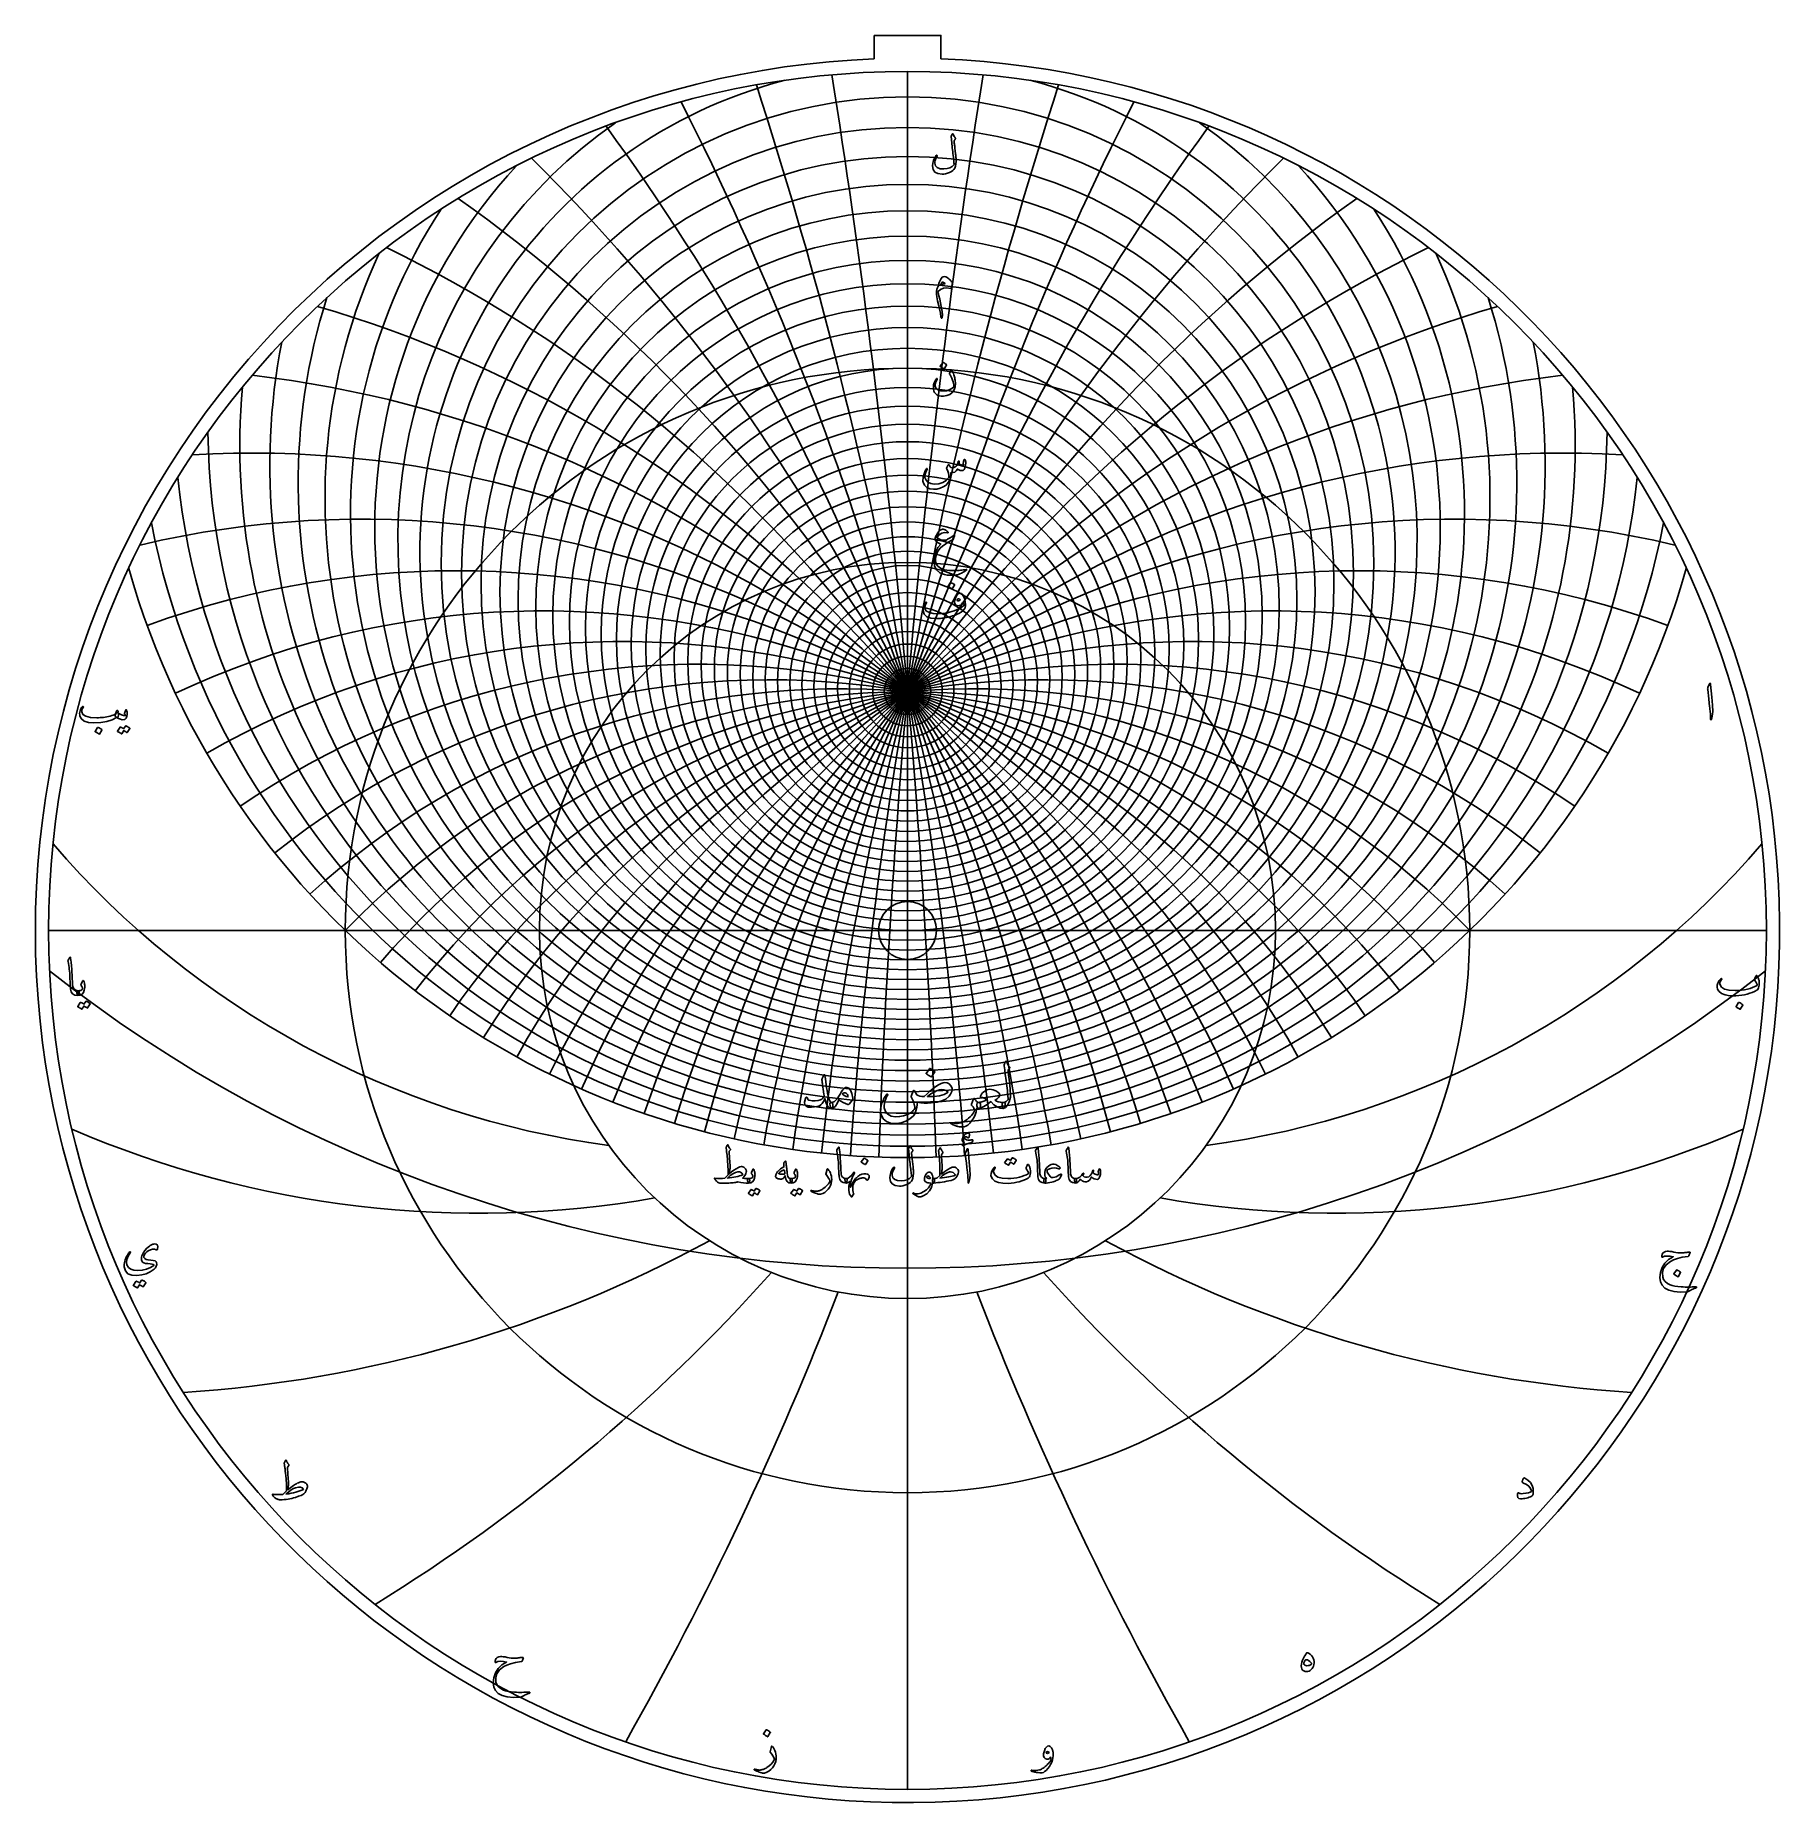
# Model space of a CAD drawing. Header units: millimetres. Extents: x -128 to 128, y -128 to 131.
import ezdxf

# ---------------------------------------------------------------- set-up
doc = ezdxf.new("R2010")
doc.units = ezdxf.units.MM
for name, color, linetype in [('CUT_INNER', 6, 'Continuous'), ('CUT_OUTER', 1, 'Continuous'), ('ENGRAVE', 7, 'Continuous'), ('ENGRAVE_FINE', 8, 'Continuous'), ('TEXT', 5, 'Continuous')]:
    doc.layers.add(name, color=color, linetype=linetype)

msp = doc.modelspace()

# ---------------------------------------------------------------- linework, layer by layer
at = {"layer": 'CUT_INNER'}
msp.add_circle((0, 0), 4.25, dxfattribs=at)
at = {"layer": 'CUT_OUTER'}
for points in [[(-4.9, 131.31), (4.9, 131.31), (4.9, 127.86)], [(-4.9, 127.86), (-4.9, 131.31)]]:
    msp.add_lwpolyline(points, dxfattribs=at)
for start, end in [(92.1944, 185.9767), (185.9764, 87.8052)]:
    msp.add_arc((0, 0), 127.95, start, end, dxfattribs=at)
at = {"layer": 'ENGRAVE'}
for points in [[(0, -126), (0, 126)], [(-126, 0), (126, 0)], [(0, -126), (0, -53.99)]]:
    msp.add_lwpolyline(points, dxfattribs=at)
for centre, radius in [((0, 0), 126), ((0, 49.66), 59.79), ((0, 44.36), 47.24), ((0, 0), 82.48), ((0, 40.62), 36.29), ((0, 38.02), 26.42), ((0, 0), 53.99), ((0, 36.3), 17.26), ((0, 35.33), 8.53), ((0, 35.01), 1.68)]:
    msp.add_circle(centre, radius, dxfattribs=at)
for centre, radius, start, end in [((0, 57.23), 74.76, 124.9827, 55.0173), ((0, 68.33), 93.54, 168.9201, 11.0799), ((0, 85.41), 118.73, 195.7815, 344.2185), ((0, -79.65), 114.66, 44, 136), ((0, -79.65), 114.66, 44, 136), ((-26.27, 98.04), 130.78, 220.7404, 262.2961), ((26.27, 98.04), 130.78, 277.7039, 319.2596), ((-62.93, 109), 150.48, 246.6479, 279.8925), ((62.93, 109), 150.48, 260.1075, 293.3521), ((-117.94, 117.94), 186.07, 273.6083, 298.5417), ((117.94, 117.94), 186.07, 241.4583, 266.3917), ((-215.72, 124.54), 262.39, 301.6301, 318.2524), ((215.72, 124.54), 262.39, 221.7476, 238.3699), ((-479.94, 128.6), 503.67, 330.5516, 338.8627), ((479.94, 128.6), 503.67, 201.1373, 209.4484)]:
    msp.add_arc(centre, radius, start, end, dxfattribs=at)
at = {"layer": 'ENGRAVE_FINE'}
for centre, radius in [((0, 53.87), 68.41), ((0, 52.36), 65.43), ((0, 50.97), 62.56), ((0, 48.45), 57.12), ((0, 47.32), 54.53), ((0, 46.26), 52.03), ((0, 45.28), 49.6), ((0, 43.5), 44.94), ((0, 42.7), 42.7), ((0, 41.96), 40.52), ((0, 41.26), 38.38), ((0, 40.02), 34.25), ((0, 39.46), 32.24), ((0, 38.94), 30.27), ((0, 38.46), 28.33), ((0, 37.61), 24.54), ((0, 37.23), 22.69), ((0, 36.89), 20.86), ((0, 36.58), 19.05), ((0, 36.05), 15.49), ((0, 35.83), 13.73), ((0, 35.63), 11.98), ((0, 35.47), 10.25), ((0, 35.21), 6.81), ((0, 35.12), 5.1), ((0, 35.06), 3.4), ((0, 35.02), 1.7)]:
    msp.add_circle(centre, radius, dxfattribs=at)
for centre, radius, start, end in [((0, 55.49), 71.52, 104.5451, 75.4549), ((-1310.55, -79.65), 1315.56, 2.0212, 8.97183), ((-1310.55, -79.65), 1315.56, 2.0212, 8.97183), ((1310.55, -79.65), 1315.56, 171.02817, 177.9788), ((1310.55, -79.65), 1315.56, 171.02817, 177.9788), ((-650.26, -79.65), 660.29, 4.04886, 17.96731), ((-650.26, -79.65), 660.29, 4.04886, 17.96731), ((650.26, -79.65), 660.29, 162.03269, 175.95114), ((650.26, -79.65), 660.29, 162.03269, 175.95114), ((-427.91, -79.65), 443.01, 6.0895, 27.01), ((-427.91, -79.65), 443.01, 6.0895, 27.01), ((427.91, -79.65), 443.01, 152.99, 173.9105), ((427.91, -79.65), 443.01, 152.99, 173.9105), ((-315.02, -79.65), 335.24, 8.1498, 36.123), ((-315.02, -79.65), 335.24, 8.1498, 36.123), ((315.02, -79.65), 335.24, 143.877, 171.8502), ((315.02, -79.65), 335.24, 143.877, 171.8502), ((0, 59.11), 78.15, 137.2363, 42.7637), ((-245.89, -79.65), 271.3, 10.2367, 45.3287), ((-245.89, -79.65), 271.3, 10.2367, 45.3287), ((245.89, -79.65), 271.3, 134.6713, 169.7633), ((245.89, -79.65), 271.3, 134.6713, 169.7633), ((-198.59, -79.65), 229.32, 12.3574, 54.6481), ((-198.59, -79.65), 229.32, 12.3574, 54.6481), ((198.59, -79.65), 229.32, 125.3519, 167.6426), ((198.59, -79.65), 229.32, 125.3519, 167.6426), ((0, 61.15), 81.71, 146.8753, 33.1247), ((0, 63.35), 85.45, 155.0776, 24.9224), ((-163.75, -79.65), 199.9, 14.5195, 64.0992), ((-163.75, -79.65), 199.9, 14.5195, 64.0992), ((163.75, -79.65), 199.9, 115.9008, 165.4805), ((163.75, -79.65), 199.9, 115.9008, 165.4805), ((0, 65.73), 89.38, 162.3379, 17.6621), ((-136.64, -79.65), 178.38, 16.7312, 73.6955), ((-136.64, -79.65), 178.38, 16.7312, 73.6955), ((136.64, -79.65), 178.38, 106.3045, 163.2688), ((136.64, -79.65), 178.38, 106.3045, 163.2688), ((-114.66, -79.65), 162.15, 19.0012, 83.4428), ((-114.66, -79.65), 162.15, 19.0012, 83.4428), ((114.66, -79.65), 162.15, 96.5572, 160.9988), ((114.66, -79.65), 162.15, 96.5572, 160.9988), ((0, 71.15), 97.95, 174.9848, 5.0152), ((0, 74.24), 102.64, 180.638, 359.362), ((-96.21, -79.65), 149.68, 21.339, 93.3351), ((-96.21, -79.65), 149.68, 21.339, 93.3351), ((96.21, -79.65), 149.68, 86.6649, 158.661), ((96.21, -79.65), 149.68, 86.6649, 158.661), ((0, 77.61), 107.63, 185.9543, 354.0457), ((-80.28, -79.65), 139.97, 23.755, 103.3488), ((-80.28, -79.65), 139.97, 23.755, 103.3488), ((0, 81.32), 112.98, 190.9884, 349.0116), ((80.28, -79.65), 139.97, 76.6512, 156.245), ((80.28, -79.65), 139.97, 76.6512, 156.245), ((-66.2, -79.65), 132.4, 26.2606, 110.0318), ((-66.2, -79.65), 132.4, 26.2606, 110.0318), ((66.2, -79.65), 132.4, 69.9682, 153.7394), ((66.2, -79.65), 132.4, 69.9682, 153.7394), ((-53.47, -79.65), 126.51, 28.8684, 115.2347), ((-53.47, -79.65), 126.51, 28.8684, 115.2347), ((53.47, -79.65), 126.51, 64.7653, 151.1316), ((53.47, -79.65), 126.51, 64.7653, 151.1316), ((-41.73, -79.65), 122.02, 31.5927, 120.0293), ((-41.73, -79.65), 122.02, 31.5927, 120.0293), ((41.73, -79.65), 122.02, 59.9707, 148.4073), ((41.73, -79.65), 122.02, 59.9707, 148.4073), ((-30.72, -79.65), 118.7, 34.449, 124.463), ((-30.72, -79.65), 118.7, 34.449, 124.463), ((30.72, -79.65), 118.7, 55.537, 145.551), ((30.72, -79.65), 118.7, 55.537, 145.551), ((-20.22, -79.65), 116.43, 37.4552, 128.5784), ((-20.22, -79.65), 116.43, 37.4552, 128.5784), ((20.22, -79.65), 116.43, 51.4216, 142.5448), ((20.22, -79.65), 116.43, 51.4216, 142.5448), ((-10.03, -79.65), 115.1, 40.6313, 132.413), ((-10.03, -79.65), 115.1, 40.6313, 132.413), ((10.03, -79.65), 115.1, 47.587, 139.3687), ((10.03, -79.65), 115.1, 47.587, 139.3687), ((0, 153.85), 203.41, 231.7741, 308.2259)]:
    msp.add_arc(centre, radius, start, end, dxfattribs=at)
at = {"layer": 'TEXT'}
for points in [[(6.57, 116.8), (6.58, 116.82), (6.6, 116.84), (6.62, 116.85), (6.64, 116.85), (6.67, 116.85), (6.69, 116.84), (6.7, 116.82), (6.72, 116.79), (6.78, 116.62), (6.86, 116.48), (6.93, 116.36), (7.01, 116.26), (7.04, 116.22), (7.05, 116.18), (7.04, 116.14), (7.01, 116.08), (6.99, 116.06), (6.97, 116.03), (6.96, 116.01), (6.94, 115.99), (6.93, 115.97), (6.92, 115.95), (6.9, 115.93), (6.89, 115.92), (6.87, 115.89), (6.86, 115.86), (6.85, 115.82), (6.85, 115.77), (6.86, 115.65), (6.87, 115.51), (6.88, 115.36), (6.9, 115.2), (6.92, 115.03), (6.94, 114.85), (6.96, 114.66), (6.99, 114.45), (7.01, 114.25), (7.04, 114.05), (7.06, 113.87), (7.08, 113.71), (7.09, 113.55), (7.1, 113.41), (7.12, 113.27), (7.12, 113.15), (7.13, 112.79), (7.1, 112.45), (7.04, 112.13), (6.93, 111.82), (6.82, 111.64), (6.66, 111.48), (6.44, 111.33), (6.17, 111.19), (5.87, 111.08), (5.59, 111), (5.32, 110.95), (5.08, 110.94), (4.46, 111.02), (4.02, 111.25), (3.76, 111.63), (3.67, 112.16), (3.7, 112.55), (3.8, 112.93), (3.98, 113.31), (4.22, 113.67), (4.24, 113.7), (4.26, 113.71), (4.28, 113.71), (4.3, 113.71), (4.32, 113.7), (4.34, 113.69), (4.35, 113.68), (4.36, 113.66), (4.36, 113.63), (4.36, 113.61), (4.36, 113.59), (4.34, 113.57), (4.18, 113.24), (4.06, 112.96), (4, 112.74), (3.99, 112.56), (4.11, 112.17), (4.37, 111.9), (4.77, 111.74), (5.32, 111.71), (5.81, 111.76), (6.22, 111.88), (6.56, 112.08), (6.83, 112.34), (6.83, 112.47), (6.82, 112.61), (6.8, 112.78), (6.79, 112.97), (6.76, 113.19), (6.74, 113.42), (6.7, 113.68), (6.67, 113.96), (6.63, 114.25), (6.6, 114.53), (6.57, 114.81), (6.54, 115.08), (6.51, 115.35), (6.48, 115.62), (6.46, 115.88), (6.44, 116.13), (6.41, 116.38), (6.41, 116.41), (6.42, 116.44), (6.42, 116.46), (6.43, 116.48)], [(4.51, 94.47), (4.53, 94.58), (4.56, 94.7), (4.58, 94.81), (4.61, 94.93), (4.65, 95.04), (4.68, 95.15), (4.73, 95.26), (4.78, 95.37), (4.88, 95.56), (4.99, 95.71), (5.11, 95.82), (5.23, 95.88), (5.41, 95.91), (5.6, 95.88), (5.82, 95.77), (6.05, 95.6), (6.12, 95.54), (6.18, 95.49), (6.24, 95.43), (6.3, 95.37), (6.36, 95.3), (6.41, 95.24), (6.47, 95.17), (6.53, 95.1), (6.55, 95.07), (6.57, 95.03), (6.58, 94.99), (6.58, 94.95), (6.56, 94.8), (6.54, 94.67), (6.51, 94.56), (6.5, 94.45), (6.48, 94.37), (6.47, 94.31), (6.45, 94.26), (6.45, 94.23), (6.42, 94.2), (6.4, 94.18), (6.36, 94.17), (6.32, 94.18), (5.76, 94.25), (5.27, 94.21), (4.86, 94.04), (4.51, 93.74), (4.49, 93.7), (4.48, 93.67), (4.47, 93.63), (4.48, 93.59), (4.61, 93.11), (4.73, 92.6), (4.85, 92.07), (4.96, 91.52), (5.08, 90.78), (5.14, 90.25), (5.11, 89.92), (5.02, 89.81), (4.98, 89.82), (4.94, 89.85), (4.92, 89.91), (4.91, 89.99), (4.89, 90.17), (4.86, 90.36), (4.83, 90.55), (4.8, 90.75), (4.76, 90.96), (4.71, 91.17), (4.66, 91.39), (4.6, 91.61), (4.42, 92.37), (4.29, 92.97), (4.23, 93.41), (4.23, 93.7), (4.25, 93.83), (4.28, 93.95), (4.31, 94.06), (4.34, 94.16), (4.38, 94.26), (4.42, 94.34), (4.47, 94.41), (4.51, 94.47)], [(4.89, 94.73), (4.96, 94.76), (5.03, 94.79), (5.1, 94.81), (5.18, 94.83), (5.26, 94.85), (5.35, 94.87), (5.43, 94.88), (5.52, 94.89), (5.4, 94.99), (5.29, 95.05), (5.2, 95.08), (5.12, 95.08), (5.04, 95.03), (4.97, 94.96), (4.92, 94.86), (4.89, 94.73)], [(5.16, 83.29), (5.17, 83.3), (5.18, 83.3), (5.2, 83.31), (5.22, 83.3), (5.36, 83.25), (5.49, 83.18), (5.62, 83.09), (5.73, 83), (5.75, 82.98), (5.75, 82.97), (5.75, 82.96), (5.74, 82.94), (5.4, 82.39), (5.39, 82.38), (5.37, 82.37), (5.35, 82.38), (5.33, 82.4), (5.31, 82.41), (5.27, 82.43), (5.23, 82.46), (5.17, 82.5), (5.11, 82.54), (5.02, 82.59), (4.93, 82.65), (4.82, 82.72), (4.8, 82.73), (4.8, 82.74), (4.8, 82.75), (4.8, 82.76)], [(6.5, 82.2), (6.56, 82.08), (6.62, 81.95), (6.68, 81.82), (6.74, 81.68), (6.79, 81.53), (6.84, 81.38), (6.88, 81.22), (6.92, 81.05), (6.96, 80.89), (6.99, 80.72), (7.01, 80.56), (7.02, 80.4), (7.02, 80.24), (7.02, 80.08), (7, 79.91), (6.98, 79.75), (6.95, 79.59), (6.9, 79.43), (6.84, 79.29), (6.76, 79.16), (6.51, 78.86), (6.19, 78.64), (5.78, 78.48), (5.29, 78.4), (4.94, 78.39), (4.63, 78.44), (4.37, 78.54), (4.14, 78.7), (3.98, 78.9), (3.86, 79.13), (3.8, 79.41), (3.79, 79.71), (3.83, 80.04), (3.92, 80.35), (4.05, 80.64), (4.23, 80.93), (4.26, 80.96), (4.29, 80.98), (4.31, 80.99), (4.34, 80.97), (4.36, 80.95), (4.37, 80.92), (4.36, 80.88), (4.33, 80.83), (4.15, 80.47), (4.06, 80.15), (4.07, 79.86), (4.16, 79.6), (4.33, 79.4), (4.57, 79.25), (4.88, 79.17), (5.25, 79.14), (5.71, 79.18), (6.12, 79.3), (6.48, 79.5), (6.79, 79.77), (6.79, 79.78), (6.8, 79.79), (6.8, 79.81), (6.8, 79.83), (6.79, 80.02), (6.75, 80.23), (6.69, 80.47), (6.59, 80.74), (6.54, 80.88), (6.49, 81.01), (6.44, 81.12), (6.39, 81.23), (6.34, 81.33), (6.29, 81.42), (6.25, 81.5), (6.21, 81.56), (6.18, 81.6), (6.17, 81.63), (6.17, 81.66), (6.18, 81.69), (6.39, 82.22), (6.41, 82.25), (6.44, 82.26), (6.47, 82.24), (6.5, 82.2)], [(8.28, 69.02), (8.29, 69.06), (8.31, 69.08), (8.33, 69.09), (8.35, 69.1), (8.38, 69.09), (8.41, 69.08), (8.43, 69.06), (8.45, 69.04), (8.49, 68.95), (8.52, 68.84), (8.54, 68.7), (8.54, 68.54), (8.53, 68.29), (8.48, 68.05), (8.4, 67.82), (8.29, 67.6), (8.25, 67.55), (8.21, 67.51), (8.16, 67.48), (8.11, 67.46), (7.94, 67.45), (7.75, 67.48), (7.54, 67.56), (7.32, 67.67), (7.14, 67.42), (6.92, 67.25), (6.67, 67.17), (6.39, 67.17), (6.38, 67.02), (6.36, 66.87), (6.35, 66.73), (6.33, 66.6), (6.3, 66.47), (6.27, 66.34), (6.24, 66.22), (6.2, 66.1), (6.11, 65.89), (5.99, 65.69), (5.84, 65.51), (5.66, 65.34), (5.24, 65.06), (4.79, 64.86), (4.32, 64.75), (3.83, 64.72), (3.27, 64.8), (2.83, 64.99), (2.5, 65.31), (2.29, 65.76), (2.27, 65.92), (2.26, 66.11), (2.28, 66.32), (2.32, 66.57), (2.39, 66.84), (2.49, 67.12), (2.61, 67.41), (2.77, 67.72), (2.78, 67.74), (2.79, 67.75), (2.81, 67.76), (2.83, 67.76), (2.85, 67.76), (2.87, 67.75), (2.88, 67.74), (2.9, 67.73), (2.9, 67.71), (2.91, 67.69), (2.9, 67.67), (2.9, 67.65), (2.7, 67.25), (2.58, 66.92), (2.52, 66.66), (2.53, 66.47), (2.72, 66.05), (3, 65.75), (3.4, 65.56), (3.9, 65.49), (4.6, 65.53), (5.19, 65.71), (5.67, 66.02), (6.05, 66.46), (6.04, 66.75), (6, 67.06), (5.9, 67.38), (5.76, 67.72), (5.75, 67.76), (5.74, 67.79), (5.73, 67.82), (5.74, 67.84), (5.78, 67.92), (5.82, 68), (5.85, 68.07), (5.89, 68.13), (5.92, 68.19), (5.95, 68.25), (5.98, 68.29), (6, 68.33), (6.02, 68.35), (6.03, 68.36), (6.05, 68.35), (6.07, 68.34), (6.08, 68.33), (6.09, 68.32), (6.11, 68.3), (6.13, 68.27), (6.15, 68.24), (6.17, 68.2), (6.2, 68.16), (6.23, 68.11), (6.28, 68.02), (6.33, 67.95), (6.37, 67.91), (6.4, 67.89), (6.59, 67.88), (6.78, 67.91), (6.97, 67.99), (7.16, 68.12), (7.22, 68.2), (7.29, 68.34), (7.36, 68.54), (7.42, 68.78), (7.43, 68.81), (7.44, 68.83), (7.46, 68.84), (7.48, 68.86), (7.5, 68.86), (7.52, 68.87), (7.54, 68.86), (7.56, 68.86), (7.59, 68.81), (7.6, 68.73), (7.59, 68.6), (7.57, 68.44), (7.72, 68.35), (7.87, 68.29), (8.04, 68.26), (8.22, 68.26), (8.21, 68.31), (8.21, 68.36), (8.2, 68.39), (8.18, 68.41), (8.16, 68.44), (8.15, 68.46), (8.15, 68.48), (8.15, 68.5)], [(5.02, 58.84), (5.13, 58.87), (5.25, 58.87), (5.39, 58.84), (5.53, 58.77), (5.6, 58.73), (5.67, 58.68), (5.73, 58.64), (5.79, 58.59), (5.84, 58.55), (5.88, 58.5), (5.92, 58.46), (5.95, 58.42), (5.97, 58.37), (5.96, 58.35), (5.93, 58.34), (5.86, 58.34), (5.42, 58.37), (5.02, 58.28), (4.65, 58.06), (4.31, 57.72), (4.3, 57.7), (4.3, 57.67), (4.31, 57.65), (4.33, 57.62), (4.6, 57.43), (4.88, 57.29), (5.19, 57.23), (5.52, 57.23), (5.58, 57.24), (5.66, 57.27), (5.75, 57.32), (5.86, 57.38), (6.07, 57.5), (6.25, 57.61), (6.4, 57.7), (6.53, 57.78), (6.64, 57.85), (6.72, 57.9), (6.79, 57.94), (6.82, 57.96), (6.88, 57.97), (6.9, 57.96), (6.91, 57.91), (6.89, 57.83), (6.81, 57.63), (6.74, 57.48), (6.68, 57.37), (6.63, 57.33), (6.48, 57.26), (6.33, 57.17), (6.16, 57.08), (5.98, 56.97), (5.8, 56.86), (5.61, 56.73), (5.41, 56.59), (5.2, 56.44), (4.78, 56.07), (4.46, 55.63), (4.24, 55.13), (4.12, 54.56), (4.12, 54.25), (4.17, 53.97), (4.27, 53.7), (4.43, 53.46), (4.82, 53.13), (5.4, 52.91), (6.17, 52.79), (7.12, 52.78), (7.27, 52.78), (7.43, 52.8), (7.6, 52.81), (7.78, 52.83), (7.97, 52.86), (8.17, 52.89), (8.38, 52.92), (8.61, 52.96), (8.65, 52.96), (8.68, 52.96), (8.69, 52.95), (8.7, 52.94), (8.67, 52.86), (8.52, 52.75), (8.27, 52.6), (7.91, 52.41), (7.69, 52.31), (7.5, 52.23), (7.34, 52.18), (7.2, 52.16), (6.69, 52.12), (6.23, 52.12), (5.81, 52.14), (5.44, 52.2), (4.75, 52.46), (4.26, 52.88), (3.98, 53.44), (3.9, 54.17), (3.99, 54.93), (4.18, 55.6), (4.47, 56.18), (4.88, 56.67), (4.62, 56.79), (4.4, 56.91), (4.24, 57.03), (4.12, 57.15), (4.09, 57.2), (4.07, 57.26), (4.06, 57.31), (4.06, 57.38), (4.08, 57.55), (4.12, 57.71), (4.17, 57.86), (4.24, 58), (4.41, 58.29), (4.6, 58.52), (4.8, 58.71), (5.02, 58.84)], [(7.61, 49.46), (7.75, 49.47), (7.9, 49.42), (8.04, 49.3), (8.18, 49.11), (8.31, 48.86), (8.41, 48.57), (8.47, 48.23), (8.51, 47.84), (8.51, 47.7), (8.5, 47.57), (8.48, 47.45), (8.44, 47.34), (8.31, 47.12), (8.12, 46.91), (7.87, 46.71), (7.54, 46.52), (7.36, 46.43), (7.18, 46.35), (6.98, 46.27), (6.79, 46.2), (6.58, 46.13), (6.37, 46.07), (6.15, 46.01), (5.93, 45.96), (5.7, 45.91), (5.48, 45.87), (5.26, 45.83), (5.05, 45.8), (4.84, 45.78), (4.64, 45.76), (4.44, 45.75), (4.25, 45.75), (3.44, 45.81), (2.84, 46.02), (2.46, 46.38), (2.3, 46.89), (2.29, 47), (2.3, 47.14), (2.32, 47.29), (2.35, 47.45), (2.4, 47.63), (2.47, 47.81), (2.55, 47.98), (2.66, 48.15), (2.68, 48.17), (2.69, 48.18), (2.72, 48.19), (2.74, 48.19), (2.76, 48.19), (2.78, 48.18), (2.8, 48.16), (2.81, 48.14), (2.81, 48.12), (2.81, 48.09), (2.8, 48.07), (2.79, 48.05), (2.59, 47.67), (2.53, 47.34), (2.59, 47.07), (2.79, 46.85), (3.22, 46.62), (3.77, 46.49), (4.42, 46.45), (5.18, 46.5), (5.51, 46.55), (5.85, 46.61), (6.18, 46.69), (6.52, 46.79), (6.85, 46.91), (7.19, 47.03), (7.52, 47.18), (7.86, 47.34), (8.03, 47.45), (8.17, 47.56), (8.26, 47.67), (8.31, 47.8), (8.28, 47.89), (8.24, 47.97), (8.19, 48.04), (8.12, 48.11), (8.11, 48.11), (8.1, 48.1), (8.09, 48.09), (8.07, 48.07), (7.97, 47.9), (7.85, 47.77), (7.72, 47.69), (7.58, 47.65), (7.32, 47.64), (7.12, 47.72), (6.98, 47.88), (6.9, 48.11), (6.9, 48.32), (6.97, 48.58), (7.11, 48.88), (7.31, 49.22), (7.38, 49.31), (7.45, 49.38), (7.53, 49.43), (7.61, 49.46)], [(6.33, 51.02), (6.33, 51.02), (6.35, 51.03), (6.36, 51.03), (6.38, 51.03), (6.52, 50.97), (6.66, 50.9), (6.78, 50.82), (6.9, 50.73), (6.91, 50.71), (6.92, 50.7), (6.91, 50.68), (6.91, 50.67), (6.56, 50.12), (6.55, 50.1), (6.54, 50.1), (6.52, 50.11), (6.49, 50.12), (6.47, 50.14), (6.44, 50.16), (6.4, 50.19), (6.34, 50.22), (6.27, 50.27), (6.19, 50.32), (6.09, 50.38), (5.98, 50.44), (5.97, 50.45), (5.96, 50.46), (5.96, 50.48), (5.97, 50.49)], [(7.69, 48.44), (7.72, 48.47), (7.72, 48.5), (7.71, 48.54), (7.68, 48.57), (7.56, 48.65), (7.45, 48.67), (7.36, 48.63), (7.28, 48.53), (7.27, 48.5), (7.26, 48.47), (7.27, 48.44), (7.28, 48.42), (7.39, 48.36), (7.49, 48.34), (7.59, 48.37), (7.69, 48.44)], [(117.61, 36.09), (117.69, 36.23), (117.75, 36.28), (117.79, 36.24), (117.82, 36.1), (118, 34.21), (118.11, 33.04), (118.13, 32.11), (118.07, 31.42), (117.93, 30.95), (117.9, 30.92), (117.88, 30.9), (117.86, 30.89), (117.85, 30.91), (117.83, 30.93), (117.82, 30.96), (117.82, 31), (117.81, 31.04), (117.81, 31.37), (117.8, 31.73), (117.77, 32.11), (117.72, 32.5), (117.71, 32.61), (117.68, 32.89), (117.63, 33.34), (117.56, 33.97), (117.39, 35.37), (117.38, 35.45), (117.39, 35.52), (117.4, 35.58), (117.42, 35.64)], [(-115.87, 31.92), (-115.86, 31.92), (-115.86, 31.91), (-115.85, 31.91), (-115.84, 31.91), (-115.84, 31.9), (-115.83, 31.9), (-115.82, 31.89), (-115.82, 31.88), (-115.75, 31.81), (-115.73, 31.7), (-115.74, 31.57), (-115.79, 31.4), (-115.84, 31.3), (-115.89, 31.24), (-115.94, 31.21), (-115.99, 31.22), (-116.01, 31.24), (-116.03, 31.24), (-116.05, 31.24), (-116.06, 31.23), (-116.7, 30.89), (-117.46, 30.64), (-118.34, 30.5), (-119.35, 30.46), (-120.16, 30.53), (-120.78, 30.71), (-121.19, 31.02), (-121.41, 31.43), (-121.44, 31.63), (-121.45, 31.83), (-121.43, 32.03), (-121.38, 32.22), (-121.32, 32.4), (-121.25, 32.56), (-121.16, 32.7), (-121.05, 32.84), (-121.03, 32.85), (-121.01, 32.86), (-120.99, 32.87), (-120.97, 32.87), (-120.94, 32.86), (-120.93, 32.84), (-120.91, 32.83), (-120.9, 32.81), (-120.9, 32.79), (-120.9, 32.77), (-120.91, 32.75), (-120.93, 32.72), (-121.04, 32.55), (-121.11, 32.39), (-121.15, 32.24), (-121.14, 32.08), (-120.96, 31.7), (-120.53, 31.43), (-119.86, 31.26), (-118.94, 31.2), (-118.69, 31.21), (-118.44, 31.22), (-118.19, 31.24), (-117.94, 31.26), (-117.69, 31.3), (-117.45, 31.34), (-117.21, 31.39), (-116.97, 31.45), (-116.74, 31.52), (-116.55, 31.58), (-116.4, 31.65), (-116.3, 31.71), (-116.26, 31.75), (-116.22, 31.79), (-116.18, 31.84), (-116.15, 31.9), (-116.12, 31.96), (-116.1, 32.03), (-116.07, 32.11), (-116.04, 32.19), (-116.03, 32.22), (-116.01, 32.24), (-115.99, 32.26), (-115.96, 32.27), (-115.93, 32.28), (-115.91, 32.28), (-115.88, 32.27), (-115.86, 32.25), (-115.84, 32.22), (-115.82, 32.19), (-115.82, 32.15), (-115.82, 32.11)], [(-116.1, 31.3), (-116.19, 31.38), (-116.23, 31.48), (-116.23, 31.6), (-116.2, 31.74), (-116.11, 31.87), (-116.04, 31.95), (-115.97, 31.97), (-115.91, 31.95), (-115.62, 31.76), (-115.33, 31.63), (-115.04, 31.55), (-114.75, 31.53), (-114.74, 31.53), (-114.73, 31.53), (-114.73, 31.54), (-114.73, 31.56), (-114.73, 31.58), (-114.75, 31.62), (-114.79, 31.67), (-114.84, 31.74), (-114.85, 31.75), (-114.86, 31.77), (-114.86, 31.79), (-114.86, 31.81), (-114.67, 32.35), (-114.66, 32.37), (-114.65, 32.38), (-114.64, 32.39), (-114.62, 32.39), (-114.61, 32.39), (-114.6, 32.38), (-114.59, 32.37), (-114.58, 32.35), (-114.52, 32.18), (-114.49, 32.01), (-114.47, 31.84), (-114.49, 31.67), (-114.52, 31.45), (-114.57, 31.28), (-114.64, 31.15), (-114.72, 31.05), (-114.78, 31), (-114.83, 30.97), (-114.88, 30.94), (-114.93, 30.93), (-115.19, 30.92), (-115.47, 30.98), (-115.77, 31.11), (-116.1, 31.3)], [(-118.81, 29.77), (-118.8, 29.78), (-118.78, 29.78), (-118.76, 29.79), (-118.74, 29.78), (-118.59, 29.72), (-118.45, 29.65), (-118.32, 29.56), (-118.19, 29.46), (-118.18, 29.44), (-118.18, 29.43), (-118.18, 29.41), (-118.19, 29.4), (-118.55, 28.81), (-118.56, 28.8), (-118.58, 28.79), (-118.6, 28.8), (-118.63, 28.82), (-118.65, 28.83), (-118.68, 28.86), (-118.73, 28.89), (-118.79, 28.93), (-118.86, 28.97), (-118.95, 29.03), (-119.05, 29.09), (-119.17, 29.16), (-119.18, 29.17), (-119.19, 29.18), (-119.19, 29.19), (-119.18, 29.2)], [(-114.73, 29.99), (-114.72, 30), (-114.7, 30), (-114.68, 30), (-114.66, 30), (-114.59, 29.97), (-114.51, 29.94), (-114.44, 29.91), (-114.37, 29.87), (-114.31, 29.83), (-114.24, 29.78), (-114.18, 29.74), (-114.11, 29.68), (-114.1, 29.67), (-114.1, 29.65), (-114.1, 29.63), (-114.11, 29.61), (-114.48, 29.03), (-114.49, 29.02), (-114.5, 29.02), (-114.52, 29.03), (-114.55, 29.04), (-114.56, 29.06), (-114.59, 29.08), (-114.63, 29.1), (-114.68, 29.13), (-114.74, 29.17), (-114.81, 29.21), (-114.89, 29.26), (-114.99, 29.31), (-115.28, 28.86), (-115.3, 28.84), (-115.31, 28.84), (-115.34, 28.85), (-115.36, 28.86), (-115.38, 28.88), (-115.42, 28.9), (-115.46, 28.93), (-115.52, 28.97), (-115.6, 29.02), (-115.68, 29.07), (-115.79, 29.13), (-115.9, 29.2), (-115.91, 29.22), (-115.92, 29.23), (-115.92, 29.24), (-115.91, 29.25), (-115.53, 29.82), (-115.52, 29.83), (-115.51, 29.83), (-115.49, 29.83), (-115.47, 29.83), (-115.4, 29.81), (-115.34, 29.79), (-115.28, 29.76), (-115.22, 29.73), (-115.16, 29.69), (-115.11, 29.66), (-115.06, 29.62), (-115, 29.58)], [(-122.88, -3.96), (-122.87, -3.94), (-122.85, -3.92), (-122.84, -3.91), (-122.83, -3.91), (-122.81, -3.92), (-122.79, -3.95), (-122.78, -4), (-122.77, -4.08), (-122.7, -4.65), (-122.65, -5.19), (-122.61, -5.68), (-122.58, -6.13), (-122.56, -6.51), (-122.54, -6.85), (-122.53, -7.16), (-122.51, -7.42), (-122.5, -7.64), (-122.49, -7.83), (-122.48, -7.97), (-122.48, -8.08), (-122.41, -8.39), (-122.26, -8.62), (-122.02, -8.77), (-121.7, -8.84), (-121.62, -8.86), (-121.56, -8.91), (-121.53, -9), (-121.54, -9.12), (-121.58, -9.3), (-121.62, -9.43), (-121.66, -9.51), (-121.7, -9.53), (-122.15, -9.47), (-122.48, -9.3), (-122.69, -9), (-122.79, -8.59), (-122.8, -8.39), (-122.82, -8.19), (-122.83, -7.99), (-122.84, -7.8), (-122.85, -7.6), (-122.86, -7.4), (-122.87, -7.2), (-122.87, -6.99), (-122.89, -6.61), (-122.91, -6.27), (-122.93, -5.96), (-122.97, -5.69), (-123, -5.43), (-123.05, -5.16), (-123.1, -4.86), (-123.15, -4.56), (-123.16, -4.5), (-123.16, -4.45), (-123.15, -4.4), (-123.13, -4.36)], [(-121.24, -7.9), (-121.02, -7.42), (-120.99, -7.37), (-120.96, -7.35), (-120.92, -7.36), (-120.88, -7.41), (-120.81, -7.56), (-120.76, -7.71), (-120.72, -7.87), (-120.7, -8.04), (-120.69, -8.21), (-120.7, -8.39), (-120.73, -8.58), (-120.77, -8.77), (-120.9, -9.11), (-121.09, -9.34), (-121.36, -9.49), (-121.7, -9.53), (-121.74, -9.51), (-121.78, -9.43), (-121.82, -9.31), (-121.87, -9.14), (-121.88, -9.05), (-121.88, -8.97), (-121.86, -8.91), (-121.83, -8.87), (-121.8, -8.85), (-121.77, -8.84), (-121.74, -8.84), (-121.7, -8.84), (-121.49, -8.83), (-121.3, -8.79), (-121.15, -8.71), (-121.02, -8.59), (-121.01, -8.58), (-121.01, -8.57), (-121.01, -8.55), (-121.02, -8.53), (-121.05, -8.43), (-121.09, -8.31), (-121.15, -8.2), (-121.22, -8.09), (-121.25, -8.04), (-121.26, -8), (-121.26, -7.95), (-121.24, -7.9)], [(124.63, -6.65), (124.68, -6.72), (124.73, -6.79), (124.77, -6.87), (124.81, -6.96), (124.84, -7.05), (124.87, -7.15), (124.9, -7.25), (124.92, -7.36), (124.95, -7.58), (124.96, -7.8), (124.94, -8.01), (124.91, -8.23), (124.85, -8.42), (124.78, -8.57), (124.7, -8.69), (124.6, -8.77), (124.28, -8.94), (123.94, -9.09), (123.58, -9.22), (123.2, -9.33), (122.81, -9.43), (122.39, -9.5), (121.95, -9.55), (121.5, -9.59), (120.65, -9.58), (119.95, -9.46), (119.4, -9.23), (119.01, -8.89), (118.84, -8.63), (118.77, -8.34), (118.78, -8.03), (118.88, -7.71), (118.92, -7.64), (118.95, -7.56), (119, -7.49), (119.05, -7.42), (119.1, -7.34), (119.16, -7.26), (119.23, -7.18), (119.3, -7.1), (119.32, -7.08), (119.35, -7.07), (119.37, -7.06), (119.4, -7.06), (119.42, -7.07), (119.43, -7.08), (119.45, -7.1), (119.46, -7.13), (119.46, -7.15), (119.46, -7.17), (119.45, -7.19), (119.43, -7.21), (119.37, -7.29), (119.31, -7.37), (119.25, -7.46), (119.21, -7.54), (119.18, -7.63), (119.16, -7.71), (119.16, -7.79), (119.17, -7.86), (119.41, -8.3), (119.87, -8.61), (120.53, -8.78), (121.41, -8.83), (121.9, -8.81), (122.36, -8.77), (122.8, -8.71), (123.21, -8.62), (123.61, -8.52), (123.98, -8.39), (124.33, -8.24), (124.66, -8.07), (124.63, -7.91), (124.55, -7.73), (124.44, -7.54), (124.29, -7.33), (124.28, -7.31), (124.28, -7.27), (124.29, -7.21), (124.3, -7.14), (124.31, -7.13), (124.31, -7.13), (124.31, -7.12), (124.31, -7.12), (124.33, -7.02), (124.37, -6.91), (124.42, -6.79), (124.48, -6.65), (124.51, -6.61), (124.54, -6.6), (124.58, -6.61), (124.63, -6.65)], [(-120.55, -10.41), (-120.54, -10.4), (-120.53, -10.39), (-120.51, -10.39), (-120.49, -10.39), (-120.41, -10.42), (-120.34, -10.45), (-120.27, -10.49), (-120.2, -10.52), (-120.13, -10.57), (-120.07, -10.61), (-120, -10.66), (-119.94, -10.71), (-119.93, -10.73), (-119.92, -10.74), (-119.92, -10.76), (-119.93, -10.78), (-120.3, -11.37), (-120.31, -11.38), (-120.33, -11.38), (-120.35, -11.37), (-120.37, -11.35), (-120.39, -11.34), (-120.42, -11.32), (-120.46, -11.29), (-120.5, -11.26), (-120.56, -11.23), (-120.64, -11.19), (-120.72, -11.14), (-120.81, -11.08), (-121.11, -11.54), (-121.12, -11.55), (-121.14, -11.56), (-121.16, -11.55), (-121.19, -11.53), (-121.21, -11.52), (-121.24, -11.49), (-121.29, -11.46), (-121.35, -11.42), (-121.42, -11.38), (-121.51, -11.32), (-121.61, -11.26), (-121.73, -11.19), (-121.74, -11.18), (-121.75, -11.17), (-121.74, -11.16), (-121.74, -11.14), (-121.36, -10.58), (-121.35, -10.57), (-121.33, -10.56), (-121.32, -10.56), (-121.29, -10.56), (-121.23, -10.58), (-121.17, -10.61), (-121.11, -10.64), (-121.05, -10.67), (-120.99, -10.7), (-120.93, -10.74), (-120.88, -10.78), (-120.83, -10.82)], [(121.92, -10.59), (121.93, -10.58), (121.95, -10.58), (121.97, -10.58), (121.99, -10.58), (122.14, -10.64), (122.28, -10.71), (122.41, -10.8), (122.54, -10.9), (122.55, -10.92), (122.55, -10.93), (122.55, -10.95), (122.54, -10.97), (122.18, -11.55), (122.17, -11.57), (122.15, -11.57), (122.13, -11.56), (122.1, -11.55), (122.08, -11.53), (122.05, -11.51), (122, -11.48), (121.94, -11.44), (121.87, -11.39), (121.78, -11.34), (121.68, -11.28), (121.56, -11.21), (121.55, -11.19), (121.54, -11.18), (121.54, -11.17), (121.55, -11.16)], [(3.22, -20.28), (3.23, -20.27), (3.25, -20.26), (3.27, -20.26), (3.3, -20.26), (3.49, -20.34), (3.67, -20.43), (3.83, -20.54), (3.99, -20.67), (4, -20.69), (4.01, -20.7), (4.01, -20.72), (4, -20.74), (3.54, -21.48), (3.52, -21.5), (3.5, -21.5), (3.48, -21.49), (3.45, -21.47), (3.42, -21.45), (3.38, -21.42), (3.32, -21.38), (3.24, -21.33), (3.15, -21.28), (3.04, -21.21), (2.91, -21.13), (2.77, -21.04), (2.75, -21.03), (2.74, -21.01), (2.74, -21), (2.75, -20.99)], [(14.18, -19.71), (14.24, -19.55), (14.29, -19.43), (14.33, -19.33), (14.35, -19.27), (14.37, -19.23), (14.39, -19.21), (14.42, -19.19), (14.45, -19.19), (14.48, -19.19), (14.51, -19.21), (14.54, -19.24), (14.55, -19.28), (14.64, -19.49), (14.73, -19.68), (14.84, -19.84), (14.97, -19.99), (15.01, -20.04), (15.02, -20.09), (15, -20.15), (14.96, -20.21), (14.75, -20.51), (14.76, -20.65), (14.78, -20.78), (14.79, -20.91), (14.81, -21.03), (14.82, -21.16), (14.84, -21.28), (14.85, -21.4), (14.86, -21.52), (15, -22.6), (15.08, -23.45), (15.11, -24.07), (15.09, -24.44), (14.9, -25.12), (14.67, -25.62), (14.37, -25.95), (14.02, -26.1), (14.01, -26.1), (14, -26.1), (13.99, -26.1), (13.98, -26.1), (13.93, -26.04), (13.89, -25.92), (13.87, -25.72), (13.88, -25.46), (13.89, -25.36), (13.91, -25.29), (13.96, -25.24), (14.02, -25.22), (14.27, -25.18), (14.47, -25.09), (14.64, -24.96), (14.76, -24.79), (14.75, -24.59), (14.74, -24.36), (14.71, -24.1), (14.69, -23.81), (14.65, -23.5), (14.61, -23.16), (14.57, -22.8), (14.52, -22.41), (14.47, -22.03), (14.43, -21.68), (14.39, -21.38), (14.35, -21.11), (14.32, -20.88), (14.3, -20.7), (14.28, -20.55), (14.26, -20.43), (14.17, -19.88), (14.16, -19.83), (14.17, -19.78), (14.17, -19.74), (14.18, -19.71)], [(-11.16, -25.22), (-11.09, -25.26), (-11.03, -25.31), (-10.99, -25.38), (-10.96, -25.48), (-10.95, -25.59), (-10.94, -25.7), (-10.95, -25.8), (-10.97, -25.9), (-11.01, -25.99), (-11.05, -26.05), (-11.1, -26.08), (-11.16, -26.1), (-11.45, -26.01), (-11.69, -25.81), (-11.88, -25.49), (-12.02, -25.04), (-12.04, -24.96), (-12.05, -24.9), (-12.07, -24.84), (-12.08, -24.79), (-12.09, -24.76), (-12.09, -24.73), (-12.1, -24.72), (-12.1, -24.71), (-12.11, -24.68), (-12.13, -24.68), (-12.14, -24.69), (-12.15, -24.72), (-12.32, -25.09), (-12.5, -25.38), (-12.71, -25.6), (-12.93, -25.73), (-13.25, -25.83), (-13.63, -25.89), (-14.06, -25.92), (-14.55, -25.9), (-14.88, -25.8), (-15.06, -25.56), (-15.09, -25.17), (-14.97, -24.63), (-14.94, -24.57), (-14.91, -24.52), (-14.87, -24.49), (-14.83, -24.48), (-14.78, -24.48), (-14.74, -24.51), (-14.71, -24.55), (-14.69, -24.6), (-14.64, -24.73), (-14.58, -24.83), (-14.51, -24.89), (-14.43, -24.92), (-13.97, -24.99), (-13.54, -25), (-13.12, -24.95), (-12.74, -24.83), (-12.57, -24.74), (-12.43, -24.62), (-12.32, -24.47), (-12.24, -24.29), (-12.25, -24.2), (-12.27, -24), (-12.31, -23.68), (-12.38, -23.25), (-12.41, -23.02), (-12.44, -22.81), (-12.46, -22.62), (-12.48, -22.46), (-12.5, -22.32), (-12.52, -22.21), (-12.53, -22.12), (-12.54, -22.05), (-12.55, -21.95), (-12.55, -21.86), (-12.54, -21.79), (-12.51, -21.72), (-12.48, -21.64), (-12.44, -21.57), (-12.41, -21.5), (-12.38, -21.44), (-12.35, -21.38), (-12.33, -21.33), (-12.31, -21.28), (-12.29, -21.24), (-12.27, -21.2), (-12.25, -21.18), (-12.22, -21.17), (-12.19, -21.17), (-12.16, -21.18), (-12.13, -21.2), (-12.12, -21.23), (-12.11, -21.27), (-12.05, -21.76), (-11.99, -22.23), (-11.92, -22.67), (-11.86, -23.09), (-11.79, -23.48), (-11.73, -23.85), (-11.66, -24.19), (-11.59, -24.5), (-11.51, -24.79), (-11.41, -25.01), (-11.29, -25.15), (-11.16, -25.22)], [(-8.9, -23.02), (-8.6, -23.13), (-8.35, -23.43), (-8.15, -23.93), (-8, -24.62), (-8, -24.67), (-8, -24.72), (-8.01, -24.76), (-8.03, -24.79), (-8.56, -25.46), (-8.6, -25.5), (-8.64, -25.52), (-8.69, -25.53), (-8.75, -25.52), (-9.11, -25.4), (-9.45, -25.24), (-9.77, -25.05), (-10.06, -24.83), (-10.3, -25.38), (-10.57, -25.78), (-10.85, -26.02), (-11.16, -26.1), (-11.19, -26.08), (-11.23, -26.04), (-11.27, -25.98), (-11.3, -25.89), (-11.36, -25.67), (-11.38, -25.5), (-11.37, -25.36), (-11.31, -25.27), (-11.28, -25.25), (-11.25, -25.24), (-11.2, -25.23), (-11.16, -25.22), (-10.94, -25.19), (-10.72, -25.08), (-10.51, -24.92), (-10.31, -24.68), (-10.22, -24.55), (-10.08, -24.32), (-9.9, -24.01), (-9.68, -23.62), (-9.5, -23.36), (-9.31, -23.17), (-9.11, -23.06), (-8.9, -23.02)], [(5.49, -22.29), (5.82, -22.34), (6.11, -22.5), (6.35, -22.77), (6.53, -23.14), (6.55, -23.29), (6.54, -23.45), (6.49, -23.63), (6.4, -23.82), (6.3, -24.01), (6.2, -24.16), (6.12, -24.29), (6.05, -24.38), (5.62, -24.73), (5.05, -25), (4.33, -25.2), (3.45, -25.31), (2.93, -25.34), (2.43, -25.33), (1.95, -25.28), (1.49, -25.2), (1.38, -25.9), (1.24, -26.48), (1.07, -26.91), (0.87, -27.2), (0.34, -27.65), (-0.26, -27.98), (-0.94, -28.21), (-1.68, -28.31), (-2.47, -28.27), (-3.1, -28.05), (-3.57, -27.63), (-3.88, -27.02), (-3.91, -26.93), (-3.93, -26.83), (-3.95, -26.73), (-3.96, -26.62), (-3.96, -26.51), (-3.96, -26.4), (-3.95, -26.28), (-3.94, -26.16), (-3.9, -25.95), (-3.86, -25.74), (-3.81, -25.54), (-3.75, -25.34), (-3.67, -25.14), (-3.59, -24.94), (-3.5, -24.75), (-3.41, -24.57), (-3.36, -24.49), (-3.32, -24.42), (-3.28, -24.35), (-3.24, -24.29), (-3.2, -24.22), (-3.16, -24.17), (-3.12, -24.11), (-3.09, -24.06), (-3.06, -24.03), (-3.04, -24.02), (-3.01, -24.01), (-2.98, -24.01), (-2.95, -24.03), (-2.93, -24.04), (-2.91, -24.06), (-2.9, -24.08), (-2.9, -24.11), (-2.9, -24.14), (-2.91, -24.17), (-2.92, -24.2), (-2.99, -24.31), (-3.06, -24.42), (-3.12, -24.55), (-3.18, -24.69), (-3.31, -25.05), (-3.39, -25.39), (-3.42, -25.7), (-3.4, -26), (-3.22, -26.56), (-2.89, -26.97), (-2.41, -27.22), (-1.78, -27.32), (-1.17, -27.3), (-0.59, -27.18), (-0.01, -26.98), (0.54, -26.7), (0.71, -26.58), (0.85, -26.43), (0.98, -26.26), (1.07, -26.07), (1.09, -26.04), (1.09, -26.01), (1.09, -25.97), (1.08, -25.92), (1, -25.49), (0.89, -25.11), (0.75, -24.78), (0.59, -24.51), (0.56, -24.46), (0.54, -24.41), (0.53, -24.38), (0.54, -24.34), (0.84, -23.55), (0.88, -23.49), (0.93, -23.47), (0.97, -23.48), (1.01, -23.52), (1.36, -24.13), (1.56, -24.22), (1.8, -24.29), (2.1, -24.34), (2.46, -24.36), (2.88, -23.95), (3.3, -23.57), (3.73, -23.22), (4.15, -22.9), (4.56, -22.63), (4.92, -22.44), (5.23, -22.33), (5.49, -22.29)], [(5.96, -23.72), (5.66, -23.5), (5.35, -23.36), (5.03, -23.31), (4.69, -23.36), (4.33, -23.49), (3.91, -23.7), (3.44, -23.99), (2.91, -24.37), (3.87, -24.38), (4.7, -24.27), (5.39, -24.05), (5.96, -23.72)], [(14.02, -25.22), (14.16, -25.25), (14.26, -25.31), (14.31, -25.41), (14.31, -25.56), (14.27, -25.79), (14.2, -25.96), (14.12, -26.06), (14.02, -26.1), (13.58, -26.05), (13.13, -25.88), (12.68, -25.56), (12.23, -25.1), (11.67, -25.54), (11.18, -25.85), (10.79, -26.04), (10.48, -26.1), (10.38, -26.07), (10.29, -26), (10.23, -25.89), (10.18, -25.73), (10.17, -25.51), (10.21, -25.36), (10.32, -25.26), (10.48, -25.22), (10.63, -25.21), (10.78, -25.19), (10.92, -25.15), (11.07, -25.11), (11.21, -25.05), (11.35, -24.99), (11.49, -24.91), (11.62, -24.83), (11.46, -24.69), (11.25, -24.58), (11.01, -24.5), (10.74, -24.44), (10.72, -24.43), (10.7, -24.41), (10.69, -24.38), (10.69, -24.33), (10.74, -24.19), (10.84, -24.02), (10.99, -23.84), (11.2, -23.65), (11.63, -23.39), (12.08, -23.3), (12.56, -23.37), (13.06, -23.6), (13.28, -23.75), (13.43, -23.89), (13.51, -24.04), (13.53, -24.18), (13.48, -24.33), (13.35, -24.5), (13.14, -24.68), (12.85, -24.88), (13.06, -25.03), (13.32, -25.14), (13.64, -25.2), (14.02, -25.22)], [(-9.6, -23.97), (-9.42, -24.12), (-9.21, -24.24), (-8.98, -24.34), (-8.73, -24.41), (-8.74, -24.22), (-8.79, -24.07), (-8.88, -23.95), (-9.01, -23.86), (-9.16, -23.82), (-9.3, -23.82), (-9.45, -23.87), (-9.6, -23.97)], [(9.39, -25.5), (9.69, -24.72), (9.72, -24.66), (9.75, -24.63), (9.78, -24.63), (9.81, -24.66), (9.89, -24.8), (9.97, -24.91), (10.05, -25.01), (10.12, -25.09), (10.2, -25.15), (10.29, -25.19), (10.39, -25.22), (10.49, -25.22), (10.59, -25.25), (10.66, -25.33), (10.71, -25.46), (10.72, -25.65), (10.71, -25.84), (10.66, -25.97), (10.59, -26.06), (10.49, -26.1), (10.41, -26.1), (10.33, -26.1), (10.25, -26.1), (10.17, -26.1), (10.16, -26.1), (10.14, -26.11), (10.13, -26.13), (10.12, -26.15), (10.07, -26.61), (9.94, -27.06), (9.74, -27.49), (9.46, -27.9), (9.16, -28.27), (8.86, -28.54), (8.57, -28.71), (8.29, -28.79), (8.03, -28.81), (7.8, -28.81), (7.58, -28.79), (7.38, -28.76), (7.29, -28.73), (7.19, -28.7), (7.08, -28.66), (6.96, -28.62), (6.84, -28.57), (6.71, -28.52), (6.58, -28.46), (6.45, -28.39), (6.41, -28.37), (6.38, -28.35), (6.37, -28.33), (6.36, -28.31), (6.35, -28.28), (6.35, -28.26), (6.36, -28.24), (6.38, -28.22), (6.4, -28.21), (6.42, -28.21), (6.45, -28.21), (6.47, -28.21), (6.78, -28.28), (7.06, -28.31), (7.33, -28.31), (7.58, -28.27), (7.82, -28.21), (8.06, -28.12), (8.29, -28.01), (8.52, -27.88), (8.74, -27.73), (8.96, -27.55), (9.18, -27.36), (9.39, -27.14), (9.54, -26.94), (9.67, -26.75), (9.76, -26.55), (9.82, -26.36), (9.8, -26.22), (9.73, -26.07), (9.61, -25.89), (9.43, -25.7), (9.39, -25.66), (9.38, -25.61), (9.38, -25.56), (9.39, -25.5)], [(9.35, -31.15), (9.25, -31.17), (9.17, -31.19), (9.09, -31.2), (9.01, -31.22), (8.94, -31.23), (8.88, -31.25), (8.83, -31.26), (8.79, -31.28), (8.75, -31.29), (8.69, -31.31), (8.63, -31.34), (8.56, -31.37), (8.48, -31.4), (8.39, -31.44), (8.29, -31.48), (8.18, -31.53), (8.14, -31.54), (8.1, -31.54), (8.07, -31.53), (8.04, -31.5), (8.03, -31.43), (8.07, -31.35), (8.17, -31.25), (8.32, -31.14), (8.21, -31.08), (8.11, -31), (8.05, -30.92), (8.02, -30.84), (8.01, -30.68), (8.05, -30.51), (8.14, -30.32), (8.27, -30.12), (8.42, -29.94), (8.58, -29.82), (8.74, -29.75), (8.91, -29.74), (9.01, -29.76), (9.07, -29.81), (9.1, -29.88), (9.11, -29.98), (9.09, -30.09), (9.07, -30.19), (9.03, -30.28), (8.98, -30.36), (8.93, -30.42), (8.88, -30.44), (8.84, -30.44), (8.8, -30.4), (8.76, -30.34), (8.71, -30.3), (8.65, -30.27), (8.59, -30.26), (8.52, -30.26), (8.46, -30.27), (8.41, -30.3), (8.36, -30.35), (8.33, -30.4), (8.32, -30.45), (8.33, -30.49), (8.37, -30.53), (8.5, -30.63), (8.67, -30.71), (8.86, -30.75), (9.08, -30.77), (9.1, -30.77), (9.12, -30.77), (9.14, -30.77), (9.17, -30.76), (9.2, -30.76), (9.23, -30.75), (9.26, -30.75), (9.3, -30.74), (9.34, -30.73), (9.37, -30.72), (9.4, -30.72), (9.43, -30.71), (9.45, -30.71), (9.47, -30.7), (9.49, -30.7), (9.51, -30.7), (9.54, -30.7), (9.56, -30.71), (9.58, -30.73), (9.6, -30.75), (9.6, -30.77), (9.61, -30.79), (9.61, -30.81), (9.6, -30.83), (9.53, -30.96), (9.47, -31.06), (9.41, -31.12), (9.35, -31.15)], [(-24.9, -36.87), (-25, -36.91), (-25.11, -36.94), (-25.25, -36.96), (-25.4, -36.99), (-25.58, -37.01), (-25.77, -37.03), (-25.97, -37.04), (-26.2, -37.06), (-26.79, -37.09), (-27.23, -37.09), (-27.54, -37.07), (-27.7, -37.03), (-27.86, -36.92), (-28.01, -36.77), (-28.16, -36.6), (-28.3, -36.38), (-28.31, -36.35), (-28.31, -36.33), (-28.3, -36.32), (-28.26, -36.32), (-27.88, -36.37), (-27.52, -36.4), (-27.16, -36.39), (-26.82, -36.35), (-26.33, -35.83), (-26.32, -35.69), (-26.32, -35.54), (-26.32, -35.36), (-26.32, -35.17), (-26.33, -34.96), (-26.34, -34.74), (-26.35, -34.5), (-26.37, -34.24), (-26.39, -33.98), (-26.41, -33.71), (-26.43, -33.46), (-26.46, -33.2), (-26.48, -32.95), (-26.51, -32.71), (-26.54, -32.47), (-26.57, -32.23), (-26.62, -31.89), (-26.6, -31.83), (-26.58, -31.77), (-26.56, -31.72), (-26.53, -31.67), (-26.51, -31.62), (-26.49, -31.57), (-26.46, -31.53), (-26.44, -31.49), (-26.43, -31.47), (-26.41, -31.46), (-26.4, -31.45), (-26.38, -31.45), (-26.35, -31.45), (-26.33, -31.47), (-26.31, -31.5), (-26.3, -31.54), (-26.24, -31.69), (-26.17, -31.83), (-26.1, -31.94), (-26.03, -32.03), (-25.99, -32.07), (-25.98, -32.12), (-25.98, -32.16), (-26.01, -32.21), (-26.14, -32.39), (-26.16, -32.42), (-26.18, -32.46), (-26.18, -32.49), (-26.18, -32.53), (-26.11, -33.36), (-26.05, -34), (-26.03, -34.46), (-26.03, -34.72), (-26.03, -34.81), (-26.04, -34.91), (-26.06, -35.01), (-26.07, -35.13), (-26.1, -35.25), (-26.12, -35.39), (-26.14, -35.53), (-26.17, -35.68), (-25.83, -35.41), (-25.48, -35.16), (-25.13, -34.95), (-24.77, -34.77), (-24.58, -34.69), (-24.42, -34.64), (-24.28, -34.63), (-24.16, -34.66), (-24.02, -34.73), (-23.88, -34.85), (-23.77, -34.99), (-23.66, -35.18), (-23.65, -35.22), (-23.64, -35.27), (-23.64, -35.33), (-23.65, -35.39), (-23.72, -35.68), (-23.84, -35.94), (-24, -36.16), (-24.2, -36.33), (-23.93, -36.38), (-23.69, -36.4), (-23.49, -36.4), (-23.31, -36.39), (-23.27, -36.39), (-23.23, -36.42), (-23.2, -36.46), (-23.18, -36.52), (-23.15, -36.65), (-23.15, -36.76), (-23.16, -36.85), (-23.19, -36.92), (-23.23, -36.98), (-23.26, -37.01), (-23.29, -37.04), (-23.31, -37.05), (-23.68, -37.06), (-24.06, -37.03), (-24.47, -36.97), (-24.9, -36.87)], [(-10.12, -31.82), (-10.1, -31.8), (-10.09, -31.78), (-10.08, -31.78), (-10.07, -31.78), (-10.05, -31.79), (-10.03, -31.81), (-10.02, -31.86), (-10.01, -31.93), (-9.95, -32.47), (-9.9, -32.97), (-9.86, -33.43), (-9.83, -33.85), (-9.82, -34.21), (-9.8, -34.53), (-9.79, -34.82), (-9.77, -35.06), (-9.76, -35.27), (-9.75, -35.45), (-9.75, -35.58), (-9.74, -35.68), (-9.68, -35.98), (-9.53, -36.19), (-9.31, -36.33), (-9.01, -36.39), (-8.93, -36.41), (-8.88, -36.46), (-8.86, -36.54), (-8.86, -36.65), (-8.9, -36.82), (-8.93, -36.95), (-8.97, -37.02), (-9.01, -37.05), (-9.43, -36.99), (-9.74, -36.82), (-9.94, -36.55), (-10.03, -36.16), (-10.04, -35.97), (-10.06, -35.79), (-10.07, -35.6), (-10.08, -35.42), (-10.09, -35.23), (-10.1, -35.04), (-10.1, -34.85), (-10.11, -34.66), (-10.12, -34.31), (-10.14, -33.98), (-10.17, -33.69), (-10.2, -33.44), (-10.23, -33.2), (-10.27, -32.94), (-10.32, -32.67), (-10.37, -32.38), (-10.38, -32.33), (-10.38, -32.28), (-10.37, -32.24), (-10.35, -32.2)], [(-6.42, -33.43), (-6.41, -33.42), (-6.4, -33.42), (-6.39, -33.41), (-6.37, -33.42), (-6.22, -33.47), (-6.09, -33.54), (-5.97, -33.63), (-5.85, -33.72), (-5.84, -33.74), (-5.83, -33.75), (-5.83, -33.76), (-5.84, -33.78), (-6.18, -34.33), (-6.2, -34.34), (-6.21, -34.35), (-6.23, -34.34), (-6.26, -34.32), (-6.28, -34.31), (-6.31, -34.29), (-6.35, -34.26), (-6.41, -34.22), (-6.48, -34.18), (-6.56, -34.13), (-6.66, -34.07), (-6.76, -34), (-6.78, -33.99), (-6.79, -33.98), (-6.79, -33.97), (-6.78, -33.96)], [(0.32, -31.65), (0.33, -31.62), (0.35, -31.61), (0.37, -31.6), (0.39, -31.59), (0.42, -31.6), (0.44, -31.61), (0.45, -31.63), (0.46, -31.66), (0.53, -31.83), (0.6, -31.97), (0.68, -32.09), (0.76, -32.19), (0.79, -32.23), (0.79, -32.27), (0.78, -32.31), (0.75, -32.36), (0.74, -32.39), (0.72, -32.41), (0.7, -32.44), (0.69, -32.46), (0.68, -32.48), (0.66, -32.5), (0.65, -32.52), (0.64, -32.53), (0.62, -32.56), (0.61, -32.59), (0.6, -32.63), (0.6, -32.68), (0.6, -32.8), (0.62, -32.94), (0.63, -33.09), (0.65, -33.25), (0.67, -33.42), (0.69, -33.6), (0.71, -33.79), (0.73, -34), (0.76, -34.2), (0.78, -34.39), (0.81, -34.57), (0.82, -34.74), (0.84, -34.9), (0.85, -35.04), (0.86, -35.17), (0.87, -35.3), (0.88, -35.66), (0.85, -36), (0.78, -36.32), (0.68, -36.62), (0.57, -36.8), (0.41, -36.97), (0.19, -37.12), (-0.09, -37.26), (-0.39, -37.37), (-0.67, -37.45), (-0.93, -37.5), (-1.18, -37.51), (-1.79, -37.43), (-2.23, -37.19), (-2.49, -36.82), (-2.58, -36.29), (-2.55, -35.9), (-2.45, -35.52), (-2.28, -35.14), (-2.03, -34.77), (-2.01, -34.75), (-1.99, -34.74), (-1.97, -34.73), (-1.95, -34.74), (-1.93, -34.75), (-1.91, -34.76), (-1.9, -34.77), (-1.89, -34.79), (-1.89, -34.81), (-1.89, -34.84), (-1.9, -34.86), (-1.91, -34.88), (-2.08, -35.21), (-2.19, -35.48), (-2.25, -35.71), (-2.26, -35.89), (-2.14, -36.28), (-1.88, -36.55), (-1.48, -36.7), (-0.94, -36.74), (-0.45, -36.69), (-0.03, -36.56), (0.31, -36.37), (0.58, -36.11), (0.57, -35.98), (0.57, -35.83), (0.55, -35.66), (0.53, -35.47), (0.51, -35.26), (0.48, -35.03), (0.45, -34.77), (0.41, -34.49), (0.38, -34.2), (0.34, -33.92), (0.31, -33.64), (0.28, -33.37), (0.26, -33.1), (0.23, -32.83), (0.21, -32.57), (0.19, -32.31), (0.16, -32.07), (0.16, -32.04), (0.17, -32.01), (0.17, -31.99), (0.18, -31.96)], [(4.75, -31.91), (4.76, -31.89), (4.78, -31.88), (4.79, -31.87), (4.8, -31.87), (4.82, -31.88), (4.83, -31.89), (4.84, -31.91), (4.86, -31.93), (4.9, -32.03), (4.95, -32.12), (4.99, -32.2), (5.03, -32.28), (5.06, -32.34), (5.1, -32.4), (5.13, -32.45), (5.17, -32.49), (5.19, -32.53), (5.2, -32.56), (5.19, -32.6), (5.17, -32.64), (5.02, -32.82), (5, -32.85), (4.99, -32.89), (4.99, -32.93), (4.99, -32.97), (5.01, -33.32), (5.03, -33.62), (5.05, -33.88), (5.06, -34.1), (5.07, -34.28), (5.08, -34.42), (5.08, -34.52), (5.08, -34.58), (5.08, -34.75), (5.07, -34.92), (5.07, -35.08), (5.06, -35.23), (5.04, -35.37), (5.03, -35.5), (5.01, -35.63), (4.99, -35.74), (5.48, -35.36), (5.91, -35.07), (6.27, -34.87), (6.56, -34.75), (6.69, -34.72), (6.81, -34.71), (6.91, -34.71), (7, -34.74), (7.13, -34.8), (7.25, -34.91), (7.37, -35.05), (7.48, -35.23), (7.49, -35.27), (7.5, -35.32), (7.5, -35.38), (7.48, -35.44), (7.41, -35.66), (7.33, -35.88), (7.23, -36.08), (7.11, -36.27), (7, -36.39), (6.85, -36.5), (6.65, -36.59), (6.4, -36.66), (6.07, -36.73), (5.75, -36.8), (5.42, -36.86), (5.1, -36.91), (4.78, -36.96), (4.46, -36.99), (4.15, -37.02), (3.84, -37.05), (3.8, -37.04), (3.77, -37.01), (3.74, -36.96), (3.72, -36.89), (3.69, -36.8), (3.68, -36.72), (3.68, -36.64), (3.69, -36.56), (3.71, -36.49), (3.74, -36.44), (3.78, -36.41), (3.84, -36.39), (3.91, -36.39), (3.98, -36.38), (4.05, -36.38), (4.11, -36.37), (4.17, -36.36), (4.22, -36.36), (4.27, -36.35), (4.32, -36.35), (4.72, -35.96), (4.73, -35.94), (4.73, -35.92), (4.74, -35.89), (4.74, -35.86), (4.74, -35.82), (4.75, -35.78), (4.75, -35.73), (4.75, -35.68), (4.76, -35.62), (4.76, -35.56), (4.76, -35.5), (4.76, -35.43), (4.76, -35.36), (4.76, -35.28), (4.76, -35.2), (4.76, -35.12), (4.76, -35.03), (4.76, -34.92), (4.75, -34.79), (4.75, -34.64), (4.74, -34.48), (4.73, -34.3), (4.72, -34.1), (4.7, -33.89), (4.67, -33.41), (4.64, -33.04), (4.62, -32.77), (4.59, -32.59), (4.58, -32.48), (4.56, -32.39), (4.56, -32.33), (4.56, -32.3), (4.58, -32.24), (4.6, -32.18), (4.63, -32.13), (4.65, -32.08), (4.67, -32.03), (4.7, -31.99), (4.72, -31.95), (4.75, -31.91)], [(8.69, -32.18), (8.76, -32.05), (8.81, -32), (8.86, -32.04), (8.88, -32.17), (9.05, -33.95), (9.15, -35.04), (9.17, -35.91), (9.12, -36.56), (8.99, -36.99), (8.96, -37.03), (8.94, -37.05), (8.92, -37.05), (8.91, -37.04), (8.89, -37.02), (8.88, -36.99), (8.88, -36.95), (8.88, -36.91), (8.88, -36.6), (8.86, -36.27), (8.83, -35.91), (8.79, -35.54), (8.78, -35.45), (8.75, -35.18), (8.7, -34.76), (8.64, -34.16), (8.48, -32.85), (8.47, -32.78), (8.48, -32.72), (8.49, -32.66), (8.51, -32.6)], [(15.37, -33.38), (15.37, -33.37), (15.39, -33.37), (15.4, -33.36), (15.42, -33.37), (15.49, -33.39), (15.56, -33.42), (15.63, -33.45), (15.7, -33.49), (15.76, -33.53), (15.82, -33.57), (15.88, -33.61), (15.94, -33.66), (15.95, -33.68), (15.96, -33.69), (15.95, -33.71), (15.95, -33.73), (15.6, -34.28), (15.59, -34.29), (15.57, -34.29), (15.56, -34.28), (15.53, -34.27), (15.52, -34.25), (15.49, -34.23), (15.45, -34.21), (15.41, -34.18), (15.35, -34.15), (15.29, -34.11), (15.21, -34.06), (15.12, -34.01), (14.84, -34.44), (14.83, -34.45), (14.81, -34.46), (14.79, -34.45), (14.77, -34.43), (14.75, -34.42), (14.72, -34.4), (14.67, -34.37), (14.62, -34.33), (14.55, -34.29), (14.47, -34.24), (14.37, -34.18), (14.26, -34.11), (14.25, -34.1), (14.25, -34.09), (14.25, -34.08), (14.25, -34.07), (14.61, -33.54), (14.62, -33.53), (14.63, -33.53), (14.65, -33.52), (14.67, -33.53), (14.73, -33.54), (14.79, -33.57), (14.85, -33.59), (14.9, -33.62), (14.95, -33.66), (15.01, -33.69), (15.06, -33.73), (15.1, -33.76)], [(19.05, -31.82), (19.07, -31.8), (19.08, -31.78), (19.09, -31.78), (19.1, -31.78), (19.12, -31.79), (19.14, -31.81), (19.15, -31.86), (19.16, -31.93), (19.22, -32.47), (19.27, -32.97), (19.31, -33.43), (19.34, -33.85), (19.35, -34.21), (19.37, -34.53), (19.38, -34.82), (19.4, -35.06), (19.41, -35.27), (19.42, -35.45), (19.43, -35.58), (19.43, -35.68), (19.49, -35.98), (19.64, -36.19), (19.86, -36.33), (20.16, -36.39), (20.24, -36.41), (20.29, -36.46), (20.31, -36.54), (20.31, -36.65), (20.27, -36.82), (20.24, -36.95), (20.2, -37.02), (20.16, -37.05), (19.74, -36.99), (19.43, -36.82), (19.23, -36.55), (19.14, -36.16), (19.13, -35.97), (19.11, -35.79), (19.1, -35.6), (19.09, -35.42), (19.08, -35.23), (19.08, -35.04), (19.07, -34.85), (19.06, -34.66), (19.05, -34.31), (19.03, -33.98), (19, -33.69), (18.97, -33.44), (18.94, -33.2), (18.9, -32.94), (18.85, -32.67), (18.8, -32.38), (18.79, -32.33), (18.79, -32.28), (18.8, -32.24), (18.82, -32.2)], [(23.55, -31.82), (23.56, -31.8), (23.57, -31.78), (23.58, -31.78), (23.6, -31.78), (23.61, -31.79), (23.63, -31.81), (23.64, -31.86), (23.65, -31.93), (23.71, -32.47), (23.76, -32.97), (23.8, -33.43), (23.83, -33.85), (23.85, -34.21), (23.86, -34.53), (23.88, -34.82), (23.89, -35.06), (23.9, -35.27), (23.91, -35.45), (23.92, -35.58), (23.92, -35.68), (23.99, -35.98), (24.13, -36.19), (24.35, -36.33), (24.65, -36.39), (24.73, -36.41), (24.78, -36.46), (24.81, -36.54), (24.8, -36.65), (24.77, -36.82), (24.73, -36.95), (24.69, -37.02), (24.65, -37.05), (24.23, -36.99), (23.92, -36.82), (23.72, -36.55), (23.63, -36.16), (23.62, -35.97), (23.61, -35.79), (23.59, -35.6), (23.59, -35.42), (23.58, -35.23), (23.57, -35.04), (23.56, -34.85), (23.55, -34.66), (23.54, -34.31), (23.52, -33.98), (23.5, -33.69), (23.47, -33.44), (23.43, -33.2), (23.39, -32.94), (23.34, -32.67), (23.29, -32.38), (23.28, -32.33), (23.29, -32.28), (23.3, -32.24), (23.31, -32.2)], [(-24.89, -35.41), (-25.25, -35.5), (-25.63, -35.68), (-26.02, -35.96), (-26.43, -36.32), (-26.1, -36.29), (-25.79, -36.26), (-25.48, -36.21), (-25.19, -36.15), (-24.91, -36.09), (-24.65, -36.01), (-24.4, -35.93), (-24.16, -35.83), (-24.31, -35.62), (-24.48, -35.48), (-24.67, -35.41), (-24.89, -35.41)], [(-22.88, -35.51), (-22.68, -35.06), (-22.65, -35.01), (-22.62, -35), (-22.59, -35.01), (-22.55, -35.06), (-22.49, -35.19), (-22.43, -35.34), (-22.4, -35.49), (-22.38, -35.64), (-22.37, -35.8), (-22.38, -35.97), (-22.4, -36.15), (-22.44, -36.33), (-22.56, -36.65), (-22.75, -36.87), (-23, -37), (-23.32, -37.05), (-23.36, -37.02), (-23.39, -36.95), (-23.43, -36.84), (-23.47, -36.68), (-23.48, -36.59), (-23.48, -36.52), (-23.47, -36.46), (-23.44, -36.42), (-23.41, -36.41), (-23.39, -36.4), (-23.35, -36.39), (-23.32, -36.39), (-23.12, -36.39), (-22.94, -36.34), (-22.8, -36.27), (-22.67, -36.16), (-22.67, -36.15), (-22.67, -36.14), (-22.67, -36.13), (-22.67, -36.11), (-22.7, -36.01), (-22.75, -35.9), (-22.8, -35.8), (-22.87, -35.69), (-22.89, -35.65), (-22.9, -35.6), (-22.9, -35.56), (-22.88, -35.51)], [(-17.96, -33.86), (-17.92, -33.81), (-17.89, -33.81), (-17.86, -33.84), (-17.85, -33.92), (-17.84, -33.96), (-17.83, -34.02), (-17.82, -34.1), (-17.81, -34.2), (-17.8, -34.31), (-17.78, -34.45), (-17.76, -34.6), (-17.74, -34.77), (-17.72, -34.94), (-17.7, -35.09), (-17.68, -35.23), (-17.67, -35.34), (-17.66, -35.44), (-17.65, -35.52), (-17.64, -35.58), (-17.64, -35.62), (-17.6, -35.89), (-17.55, -36.09), (-17.48, -36.24), (-17.39, -36.33), (-17.33, -36.36), (-17.26, -36.38), (-17.17, -36.39), (-17.07, -36.39), (-17.01, -36.4), (-16.97, -36.43), (-16.94, -36.48), (-16.92, -36.54), (-16.91, -36.62), (-16.91, -36.71), (-16.93, -36.79), (-16.95, -36.87), (-16.97, -36.94), (-17, -36.99), (-17.04, -37.03), (-17.07, -37.05), (-17.26, -37.04), (-17.42, -37.01), (-17.56, -36.94), (-17.67, -36.84), (-17.77, -36.7), (-17.84, -36.5), (-17.9, -36.26), (-17.95, -35.98), (-18.05, -36.15), (-18.16, -36.29), (-18.26, -36.39), (-18.37, -36.45), (-18.46, -36.47), (-18.56, -36.48), (-18.68, -36.48), (-18.81, -36.46), (-18.95, -36.43), (-19.07, -36.39), (-19.17, -36.35), (-19.24, -36.3), (-19.3, -36.24), (-19.34, -36.18), (-19.36, -36.11), (-19.36, -36.04), (-19.34, -35.96), (-19.31, -35.87), (-19.27, -35.76), (-19.22, -35.65), (-19.16, -35.54), (-19.11, -35.45), (-19.07, -35.38), (-19.03, -35.34), (-18.83, -35.16), (-18.61, -34.99), (-18.37, -34.83), (-18.12, -34.69), (-18.13, -34.55), (-18.13, -34.43), (-18.14, -34.33), (-18.14, -34.24), (-18.13, -34.17), (-18.12, -34.11), (-18.1, -34.06), (-18.07, -34.01)], [(-18.07, -35.13), (-18.33, -35.22), (-18.55, -35.33), (-18.73, -35.46), (-18.88, -35.62), (-18.89, -35.64), (-18.89, -35.66), (-18.88, -35.67), (-18.86, -35.69), (-18.78, -35.72), (-18.7, -35.75), (-18.61, -35.76), (-18.52, -35.77), (-18.41, -35.77), (-18.31, -35.77), (-18.19, -35.75), (-18.07, -35.73), (-18.05, -35.73), (-18.03, -35.72), (-18.01, -35.7), (-17.99, -35.68), (-18, -35.62), (-18, -35.56), (-18.01, -35.49), (-18.02, -35.43), (-18.03, -35.36), (-18.04, -35.28), (-18.05, -35.21), (-18.07, -35.13)], [(-16.64, -35.51), (-16.43, -35.06), (-16.4, -35.01), (-16.37, -35), (-16.34, -35.01), (-16.3, -35.06), (-16.24, -35.19), (-16.19, -35.34), (-16.15, -35.49), (-16.13, -35.64), (-16.12, -35.8), (-16.13, -35.97), (-16.15, -36.15), (-16.19, -36.33), (-16.31, -36.65), (-16.5, -36.87), (-16.75, -37), (-17.07, -37.05), (-17.11, -37.02), (-17.15, -36.95), (-17.18, -36.84), (-17.22, -36.68), (-17.23, -36.59), (-17.23, -36.52), (-17.22, -36.46), (-17.19, -36.42), (-17.16, -36.41), (-17.14, -36.4), (-17.11, -36.39), (-17.07, -36.39), (-16.87, -36.39), (-16.7, -36.34), (-16.55, -36.27), (-16.43, -36.16), (-16.42, -36.15), (-16.42, -36.14), (-16.42, -36.13), (-16.43, -36.11), (-16.45, -36.01), (-16.5, -35.9), (-16.55, -35.8), (-16.62, -35.69), (-16.64, -35.65), (-16.65, -35.6), (-16.65, -35.56), (-16.64, -35.51)], [(-11.79, -35.02), (-11.78, -35.01), (-11.78, -35), (-11.77, -34.99), (-11.77, -34.98), (-11.74, -34.98), (-11.72, -34.99), (-11.69, -35.01), (-11.66, -35.04), (-11.52, -35.2), (-11.41, -35.38), (-11.31, -35.59), (-11.24, -35.82), (-11.17, -36.07), (-11.14, -36.31), (-11.12, -36.55), (-11.13, -36.79), (-11.2, -37.1), (-11.3, -37.4), (-11.45, -37.69), (-11.64, -37.97), (-11.87, -38.22), (-12.13, -38.42), (-12.42, -38.58), (-12.75, -38.69), (-12.83, -38.7), (-12.92, -38.71), (-13.01, -38.7), (-13.09, -38.68), (-13.29, -38.61), (-13.48, -38.54), (-13.64, -38.48), (-13.78, -38.43), (-13.9, -38.38), (-14, -38.33), (-14.09, -38.29), (-14.15, -38.26), (-14.16, -38.25), (-14.17, -38.24), (-14.17, -38.22), (-14.18, -38.21), (-14.17, -38.2), (-14.17, -38.19), (-14.16, -38.17), (-14.15, -38.16), (-14.14, -38.15), (-14.13, -38.15), (-14.11, -38.15), (-14.09, -38.16), (-13.96, -38.19), (-13.84, -38.22), (-13.73, -38.24), (-13.62, -38.25), (-13.52, -38.26), (-13.42, -38.27), (-13.32, -38.27), (-13.23, -38.26), (-13.14, -38.24), (-13.04, -38.22), (-12.95, -38.19), (-12.84, -38.15), (-12.74, -38.11), (-12.63, -38.05), (-12.52, -37.99), (-12.4, -37.92), (-12.08, -37.68), (-11.81, -37.43), (-11.58, -37.16), (-11.4, -36.87), (-11.38, -36.85), (-11.38, -36.82), (-11.38, -36.79), (-11.38, -36.75), (-11.46, -36.55), (-11.58, -36.32), (-11.74, -36.08), (-11.95, -35.8), (-11.96, -35.79), (-11.96, -35.77), (-11.96, -35.76), (-11.96, -35.75)], [(-7.85, -36.99), (-7.93, -37.16), (-7.99, -37.34), (-8.03, -37.53), (-8.04, -37.73), (-8.04, -37.93), (-8.01, -38.15), (-7.96, -38.37), (-7.9, -38.6), (-7.89, -38.63), (-7.89, -38.65), (-7.89, -38.68), (-7.9, -38.69), (-8.16, -39.06), (-8.18, -39.09), (-8.2, -39.1), (-8.22, -39.11), (-8.24, -39.1), (-8.49, -38.67), (-8.61, -38.15), (-8.6, -37.53), (-8.47, -36.81), (-8.6, -36.91), (-8.73, -36.99), (-8.87, -37.03), (-9.01, -37.05), (-9.05, -37.04), (-9.07, -37.01), (-9.1, -36.96), (-9.12, -36.89), (-9.14, -36.85), (-9.15, -36.81), (-9.15, -36.77), (-9.16, -36.73), (-9.16, -36.69), (-9.17, -36.65), (-9.17, -36.61), (-9.17, -36.57), (-9.17, -36.49), (-9.14, -36.44), (-9.09, -36.41), (-9.01, -36.39), (-8.72, -36.33), (-8.44, -36.16), (-8.18, -35.9), (-7.93, -35.55), (-7.9, -35.51), (-7.87, -35.48), (-7.83, -35.47), (-7.8, -35.48), (-7.77, -35.51), (-7.76, -35.53), (-7.75, -35.56), (-7.77, -35.59), (-7.83, -35.71), (-7.89, -35.82), (-7.95, -35.94), (-8.01, -36.06), (-8.06, -36.18), (-8.12, -36.3), (-8.17, -36.43), (-8.22, -36.55), (-8.32, -36.9), (-8.38, -37.19), (-8.4, -37.44), (-8.36, -37.65), (-8.36, -37.65), (-8.36, -37.66), (-8.35, -37.66), (-8.35, -37.66), (-8.35, -37.66), (-8.35, -37.66), (-8.35, -37.65), (-8.35, -37.65), (-8.3, -37.54), (-8.26, -37.44), (-8.21, -37.34), (-8.16, -37.24), (-8.11, -37.15), (-8.06, -37.06), (-8, -36.96), (-7.95, -36.87), (-7.91, -36.81), (-7.87, -36.77), (-7.84, -36.76), (-7.81, -36.77), (-7.8, -36.8), (-7.8, -36.84), (-7.82, -36.91), (-7.85, -36.99)], [(-6.02, -36.6), (-6.12, -36.45), (-6.24, -36.35), (-6.39, -36.3), (-6.57, -36.29), (-6.67, -36.3), (-6.77, -36.32), (-6.87, -36.34), (-6.97, -36.37), (-7.07, -36.4), (-7.16, -36.43), (-7.26, -36.47), (-7.35, -36.52), (-7.51, -36.63), (-7.67, -36.78), (-7.81, -36.98), (-7.95, -37.22), (-7.99, -37.27), (-8.02, -37.3), (-8.06, -37.31), (-8.09, -37.3), (-8.11, -37.27), (-8.12, -37.24), (-8.12, -37.2), (-8.1, -37.15), (-8.07, -37.1), (-8.05, -37.04), (-8.03, -37), (-8.01, -36.96), (-7.99, -36.92), (-7.97, -36.9), (-7.96, -36.87), (-7.95, -36.86), (-7.84, -36.7), (-7.73, -36.55), (-7.62, -36.41), (-7.5, -36.29), (-7.39, -36.18), (-7.27, -36.08), (-7.14, -36), (-7.02, -35.92), (-6.7, -35.77), (-6.4, -35.7), (-6.12, -35.69), (-5.86, -35.75), (-5.76, -35.81), (-5.68, -35.88), (-5.63, -35.96), (-5.61, -36.07), (-5.62, -36.2), (-5.66, -36.33), (-5.73, -36.46), (-5.83, -36.57), (-5.89, -36.62), (-5.95, -36.64), (-5.99, -36.63), (-6.02, -36.6)], [(3.69, -37.13), (3.52, -37.72), (3.24, -38.22), (2.84, -38.63), (2.32, -38.93), (2.25, -38.96), (2.18, -38.99), (2.11, -39.02), (2.04, -39.04), (1.97, -39.06), (1.91, -39.07), (1.84, -39.08), (1.78, -39.08), (1.62, -39.06), (1.42, -38.98), (1.16, -38.84), (0.85, -38.64), (0.82, -38.61), (0.8, -38.59), (0.79, -38.56), (0.8, -38.53), (0.82, -38.51), (0.84, -38.5), (0.87, -38.51), (0.9, -38.52), (1.22, -38.62), (1.58, -38.62), (1.98, -38.52), (2.42, -38.31), (2.77, -38.07), (3.07, -37.78), (3.3, -37.45), (3.48, -37.08), (3.48, -37.07), (3.47, -37.06), (3.46, -37.05), (3.45, -37.05), (3.2, -37.03), (2.99, -37), (2.82, -36.96), (2.68, -36.9), (2.57, -36.81), (2.5, -36.69), (2.48, -36.53), (2.49, -36.33), (2.49, -36.31), (2.5, -36.28), (2.5, -36.26), (2.51, -36.23), (2.52, -36.2), (2.53, -36.17), (2.54, -36.14), (2.55, -36.11), (2.63, -35.9), (2.74, -35.73), (2.86, -35.59), (3, -35.49), (3.14, -35.44), (3.27, -35.44), (3.39, -35.49), (3.5, -35.61), (3.59, -35.77), (3.66, -35.95), (3.71, -36.16), (3.74, -36.39), (3.75, -36.39), (3.77, -36.39), (3.78, -36.39), (3.79, -36.39), (3.81, -36.39), (3.82, -36.39), (3.83, -36.38), (3.85, -36.38), (3.9, -36.4), (3.93, -36.43), (3.96, -36.48), (3.98, -36.55), (3.98, -36.63), (3.98, -36.71), (3.97, -36.8), (3.96, -36.88), (3.93, -36.95), (3.91, -37), (3.88, -37.03), (3.85, -37.05), (3.71, -37.05), (3.71, -37.06), (3.71, -37.08), (3.7, -37.1), (3.69, -37.13)], [(3.35, -36.31), (3.27, -36.18), (3.19, -36.09), (3.1, -36.03), (3, -36.01), (2.94, -36.03), (2.89, -36.05), (2.84, -36.09), (2.8, -36.13), (2.79, -36.15), (2.79, -36.18), (2.8, -36.2), (2.82, -36.23), (2.89, -36.3), (3, -36.34), (3.14, -36.37), (3.32, -36.37), (3.34, -36.37), (3.35, -36.36), (3.35, -36.34), (3.35, -36.31)], [(6.31, -35.4), (6.27, -35.41), (6.23, -35.41), (6.19, -35.42), (6.15, -35.43), (5.8, -35.57), (5.45, -35.76), (5.1, -36.01), (4.76, -36.32), (5.1, -36.29), (5.42, -36.25), (5.73, -36.21), (6.02, -36.16), (6.29, -36.11), (6.54, -36.05), (6.78, -35.98), (7, -35.91), (7.02, -35.9), (7.03, -35.89), (7.03, -35.87), (7.02, -35.85), (6.86, -35.66), (6.69, -35.52), (6.51, -35.44), (6.31, -35.4)], [(17.73, -34.35), (17.78, -34.41), (17.82, -34.47), (17.87, -34.55), (17.9, -34.63), (17.93, -34.71), (17.96, -34.81), (17.99, -34.9), (18.01, -35.01), (18.03, -35.21), (18.04, -35.42), (18.03, -35.62), (17.99, -35.82), (17.94, -36), (17.88, -36.14), (17.8, -36.25), (17.7, -36.33), (17.4, -36.48), (17.09, -36.63), (16.75, -36.75), (16.4, -36.86), (16.02, -36.95), (15.63, -37.01), (15.23, -37.06), (14.8, -37.1), (14, -37.09), (13.34, -36.98), (12.83, -36.76), (12.46, -36.44), (12.31, -36.19), (12.24, -35.93), (12.25, -35.64), (12.35, -35.33), (12.38, -35.27), (12.41, -35.2), (12.46, -35.13), (12.5, -35.06), (12.55, -34.99), (12.61, -34.92), (12.67, -34.84), (12.74, -34.77), (12.76, -34.74), (12.78, -34.73), (12.81, -34.73), (12.83, -34.73), (12.85, -34.74), (12.86, -34.75), (12.87, -34.77), (12.88, -34.79), (12.89, -34.81), (12.88, -34.83), (12.88, -34.85), (12.86, -34.87), (12.8, -34.94), (12.74, -35.02), (12.69, -35.1), (12.65, -35.18), (12.62, -35.26), (12.61, -35.33), (12.6, -35.41), (12.61, -35.48), (12.84, -35.89), (13.27, -36.18), (13.89, -36.34), (14.72, -36.38), (15.17, -36.37), (15.61, -36.33), (16.02, -36.27), (16.41, -36.19), (16.78, -36.09), (17.12, -35.97), (17.45, -35.83), (17.76, -35.67), (17.73, -35.52), (17.66, -35.36), (17.56, -35.18), (17.41, -34.98), (17.41, -34.96), (17.41, -34.92), (17.41, -34.87), (17.43, -34.8), (17.43, -34.8), (17.43, -34.79), (17.43, -34.78), (17.43, -34.78), (17.46, -34.69), (17.49, -34.58), (17.54, -34.47), (17.59, -34.35), (17.62, -34.31), (17.65, -34.29), (17.69, -34.31), (17.73, -34.35)], [(22.6, -35.86), (22.41, -36.3), (22.38, -36.34), (22.36, -36.38), (22.33, -36.4), (22.31, -36.42), (22.2, -36.5), (22.08, -36.57), (21.95, -36.64), (21.81, -36.7), (21.67, -36.76), (21.51, -36.81), (21.35, -36.87), (21.19, -36.91), (20.87, -36.99), (20.6, -37.04), (20.36, -37.06), (20.16, -37.05), (20.08, -37.01), (20.03, -36.94), (20, -36.84), (20, -36.7), (20.02, -36.57), (20.05, -36.48), (20.08, -36.42), (20.13, -36.39), (20.13, -36.39), (20.14, -36.39), (20.15, -36.39), (20.16, -36.39), (20.21, -36.4), (20.26, -36.4), (20.31, -36.4), (20.37, -36.39), (20.28, -36.26), (20.21, -36.12), (20.16, -35.96), (20.13, -35.79), (20.13, -35.48), (20.18, -35.21), (20.29, -34.97), (20.46, -34.77), (20.68, -34.57), (20.89, -34.43), (21.09, -34.32), (21.3, -34.27), (21.51, -34.27), (21.76, -34.35), (22.04, -34.51), (22.34, -34.75), (22.37, -34.79), (22.39, -34.83), (22.39, -34.87), (22.37, -34.92), (22.34, -34.95), (22.31, -34.97), (22.26, -34.98), (22.22, -34.96), (21.88, -34.86), (21.53, -34.83), (21.19, -34.86), (20.85, -34.95), (20.71, -35.01), (20.6, -35.07), (20.53, -35.14), (20.49, -35.22), (20.48, -35.31), (20.51, -35.44), (20.57, -35.59), (20.68, -35.77), (20.81, -35.95), (20.93, -36.08), (21.04, -36.17), (21.14, -36.22), (21.37, -36.24), (21.6, -36.21), (21.83, -36.14), (22.06, -36.01), (22.27, -35.87), (22.38, -35.8), (22.47, -35.76), (22.54, -35.75), (22.58, -35.77), (22.6, -35.79), (22.61, -35.81), (22.61, -35.84), (22.6, -35.86)], [(28.17, -34.98), (28.18, -34.97), (28.2, -34.97), (28.22, -34.99), (28.25, -35.02), (28.27, -35.08), (28.29, -35.15), (28.31, -35.26), (28.31, -35.38), (28.32, -35.53), (28.31, -35.67), (28.29, -35.8), (28.26, -35.93), (28.18, -36.19), (28.09, -36.38), (27.99, -36.49), (27.89, -36.53), (27.63, -36.51), (27.39, -36.45), (27.18, -36.33), (26.98, -36.16), (26.84, -36.43), (26.68, -36.64), (26.49, -36.79), (26.28, -36.88), (26.06, -36.9), (25.83, -36.84), (25.61, -36.71), (25.37, -36.5), (25.19, -36.74), (25, -36.91), (24.82, -37.01), (24.65, -37.05), (24.61, -37.03), (24.58, -36.97), (24.55, -36.87), (24.52, -36.73), (24.51, -36.59), (24.52, -36.49), (24.57, -36.42), (24.65, -36.39), (24.98, -36.32), (25.28, -36.17), (25.53, -35.95), (25.74, -35.66), (25.75, -35.64), (25.76, -35.63), (25.77, -35.62), (25.79, -35.62), (25.81, -35.62), (25.82, -35.63), (25.83, -35.64), (25.85, -35.65), (25.85, -35.69), (25.84, -35.76), (25.8, -35.85), (25.74, -35.97), (25.82, -36.06), (25.94, -36.13), (26.11, -36.18), (26.32, -36.2), (26.59, -36.14), (26.82, -35.96), (27.02, -35.65), (27.19, -35.22), (27.2, -35.19), (27.21, -35.18), (27.22, -35.17), (27.23, -35.17), (27.25, -35.17), (27.27, -35.17), (27.29, -35.18), (27.3, -35.19), (27.31, -35.21), (27.31, -35.23), (27.31, -35.25), (27.31, -35.27), (27.24, -35.57), (27.32, -35.65), (27.43, -35.71), (27.55, -35.77), (27.68, -35.82), (27.82, -35.85), (27.92, -35.86), (27.99, -35.84), (28.02, -35.8), (28.04, -35.73), (28.03, -35.64), (28, -35.52), (27.96, -35.38), (27.97, -35.33), (28, -35.25), (28.07, -35.13), (28.17, -34.98)], [(-22.24, -37.87), (-22.23, -37.86), (-22.22, -37.85), (-22.2, -37.85), (-22.18, -37.85), (-22.11, -37.88), (-22.04, -37.91), (-21.97, -37.94), (-21.91, -37.97), (-21.85, -38.01), (-21.78, -38.05), (-21.72, -38.1), (-21.67, -38.15), (-21.65, -38.16), (-21.65, -38.18), (-21.65, -38.2), (-21.66, -38.21), (-22.01, -38.77), (-22.02, -38.77), (-22.03, -38.77), (-22.05, -38.77), (-22.07, -38.75), (-22.09, -38.74), (-22.11, -38.72), (-22.15, -38.7), (-22.2, -38.67), (-22.25, -38.63), (-22.32, -38.59), (-22.4, -38.55), (-22.49, -38.5), (-22.76, -38.93), (-22.77, -38.94), (-22.79, -38.94), (-22.81, -38.93), (-22.83, -38.92), (-22.85, -38.9), (-22.89, -38.88), (-22.93, -38.85), (-22.99, -38.82), (-23.05, -38.77), (-23.14, -38.72), (-23.23, -38.66), (-23.34, -38.6), (-23.35, -38.59), (-23.36, -38.58), (-23.36, -38.57), (-23.35, -38.55), (-22.99, -38.03), (-22.98, -38.02), (-22.97, -38.01), (-22.96, -38.01), (-22.94, -38.01), (-22.87, -38.03), (-22.82, -38.05), (-22.76, -38.08), (-22.7, -38.11), (-22.65, -38.14), (-22.6, -38.17), (-22.55, -38.21), (-22.5, -38.25)], [(-15.99, -37.87), (-15.98, -37.86), (-15.97, -37.85), (-15.95, -37.85), (-15.93, -37.85), (-15.86, -37.88), (-15.79, -37.91), (-15.72, -37.94), (-15.66, -37.97), (-15.6, -38.01), (-15.54, -38.05), (-15.47, -38.1), (-15.42, -38.15), (-15.4, -38.16), (-15.4, -38.18), (-15.4, -38.2), (-15.41, -38.21), (-15.76, -38.77), (-15.77, -38.77), (-15.78, -38.77), (-15.8, -38.77), (-15.82, -38.75), (-15.84, -38.74), (-15.86, -38.72), (-15.9, -38.7), (-15.95, -38.67), (-16, -38.63), (-16.07, -38.59), (-16.15, -38.55), (-16.24, -38.5), (-16.51, -38.93), (-16.52, -38.94), (-16.54, -38.94), (-16.56, -38.93), (-16.58, -38.92), (-16.61, -38.9), (-16.64, -38.88), (-16.68, -38.85), (-16.74, -38.82), (-16.81, -38.77), (-16.89, -38.72), (-16.98, -38.66), (-17.09, -38.6), (-17.1, -38.59), (-17.11, -38.58), (-17.11, -38.57), (-17.1, -38.55), (-16.74, -38.03), (-16.74, -38.02), (-16.72, -38.01), (-16.71, -38.01), (-16.69, -38.01), (-16.63, -38.03), (-16.57, -38.05), (-16.51, -38.08), (-16.45, -38.11), (-16.4, -38.14), (-16.35, -38.17), (-16.3, -38.21), (-16.25, -38.25)], [(-110.22, -46.84), (-110.47, -46.76), (-110.75, -46.75), (-111.05, -46.83), (-111.39, -46.99), (-111.61, -47.14), (-111.78, -47.32), (-111.93, -47.52), (-112.03, -47.76), (-112.05, -47.81), (-112.05, -47.86), (-112.04, -47.91), (-112.02, -47.96), (-111.9, -48.13), (-111.69, -48.25), (-111.4, -48.34), (-111.03, -48.38), (-110.66, -48.42), (-110.39, -48.49), (-110.23, -48.59), (-110.16, -48.73), (-110.15, -49.01), (-110.21, -49.26), (-110.33, -49.48), (-110.51, -49.67), (-111.09, -50.07), (-111.7, -50.36), (-112.35, -50.54), (-113.04, -50.63), (-113.79, -50.57), (-114.36, -50.35), (-114.73, -49.95), (-114.91, -49.37), (-114.93, -49.06), (-114.88, -48.71), (-114.78, -48.34), (-114.62, -47.95), (-114.57, -47.84), (-114.51, -47.73), (-114.45, -47.63), (-114.39, -47.53), (-114.33, -47.43), (-114.27, -47.34), (-114.2, -47.25), (-114.13, -47.17), (-114.1, -47.13), (-114.06, -47.12), (-114.03, -47.12), (-114.01, -47.15), (-113.99, -47.19), (-113.99, -47.22), (-114, -47.25), (-114.02, -47.29), (-114.33, -47.8), (-114.52, -48.27), (-114.58, -48.68), (-114.51, -49.04), (-114.28, -49.42), (-113.95, -49.69), (-113.51, -49.85), (-112.96, -49.89), (-112.26, -49.84), (-111.63, -49.69), (-111.07, -49.46), (-110.58, -49.14), (-110.55, -49.11), (-110.54, -49.09), (-110.55, -49.06), (-110.57, -49.03), (-110.68, -48.98), (-110.86, -48.94), (-111.11, -48.9), (-111.45, -48.88), (-111.79, -48.84), (-112.04, -48.76), (-112.22, -48.64), (-112.32, -48.49), (-112.37, -48.31), (-112.38, -48.12), (-112.36, -47.93), (-112.31, -47.72), (-112.13, -47.32), (-111.89, -46.95), (-111.59, -46.61), (-111.21, -46.31), (-111.11, -46.23), (-111.02, -46.17), (-110.92, -46.12), (-110.83, -46.07), (-110.75, -46.04), (-110.66, -46.01), (-110.58, -46), (-110.51, -45.99), (-110.21, -46.02), (-110.03, -46.15), (-109.97, -46.38), (-110.01, -46.71), (-110.05, -46.8), (-110.1, -46.85), (-110.15, -46.86), (-110.22, -46.84)], [(114.79, -47.32), (114.61, -47.74), (114.59, -47.77), (114.57, -47.79), (114.55, -47.8), (114.52, -47.81), (113.66, -47.94), (112.95, -48.11), (112.37, -48.31), (111.93, -48.54), (111.32, -49.04), (110.92, -49.59), (110.75, -50.19), (110.79, -50.84), (110.93, -51.19), (111.16, -51.5), (111.49, -51.77), (111.91, -52), (112.2, -52.1), (112.57, -52.18), (113.01, -52.25), (113.52, -52.29), (113.8, -52.3), (114.07, -52.31), (114.33, -52.32), (114.59, -52.31), (114.85, -52.31), (115.1, -52.3), (115.35, -52.29), (115.58, -52.27), (115.64, -52.26), (115.68, -52.27), (115.72, -52.28), (115.74, -52.3), (115.75, -52.32), (115.75, -52.35), (115.75, -52.37), (115.74, -52.4), (115.73, -52.41), (115.72, -52.43), (115.71, -52.43), (115.7, -52.44), (115.68, -52.45), (115.67, -52.45), (115.65, -52.46), (115.64, -52.47), (115.42, -52.54), (115.22, -52.61), (115.05, -52.69), (114.9, -52.77), (114.81, -52.83), (114.73, -52.88), (114.65, -52.92), (114.58, -52.95), (114.52, -52.97), (114.47, -52.99), (114.44, -53), (114.41, -53.01), (113.35, -53.05), (112.45, -52.97), (111.71, -52.78), (111.12, -52.48), (110.7, -52.06), (110.46, -51.53), (110.38, -50.9), (110.47, -50.17), (110.73, -49.43), (111.12, -48.8), (111.66, -48.28), (112.35, -47.87), (111.86, -47.78), (111.44, -47.76), (111.08, -47.8), (110.78, -47.92), (110.76, -47.93), (110.73, -47.94), (110.71, -47.94), (110.69, -47.94), (110.67, -47.93), (110.66, -47.92), (110.66, -47.91), (110.65, -47.89), (110.66, -47.79), (110.68, -47.69), (110.7, -47.6), (110.73, -47.51), (110.83, -47.33), (110.99, -47.19), (111.2, -47.1), (111.47, -47.07), (111.65, -47.07), (111.86, -47.09), (112.12, -47.12), (112.43, -47.18), (112.74, -47.24), (113.03, -47.28), (113.29, -47.3), (113.53, -47.3), (113.65, -47.29), (113.77, -47.28), (113.9, -47.27), (114.04, -47.26), (114.18, -47.25), (114.33, -47.23), (114.48, -47.21), (114.65, -47.18), (114.74, -47.18), (114.8, -47.2), (114.81, -47.25), (114.79, -47.32)], [(-112.38, -51.31), (-112.37, -51.3), (-112.36, -51.29), (-112.34, -51.29), (-112.32, -51.29), (-112.24, -51.32), (-112.17, -51.35), (-112.1, -51.39), (-112.03, -51.42), (-111.96, -51.46), (-111.9, -51.51), (-111.83, -51.56), (-111.77, -51.61), (-111.76, -51.63), (-111.75, -51.64), (-111.76, -51.66), (-111.76, -51.68), (-112.14, -52.27), (-112.15, -52.28), (-112.16, -52.28), (-112.18, -52.27), (-112.2, -52.25), (-112.22, -52.24), (-112.25, -52.22), (-112.29, -52.19), (-112.34, -52.16), (-112.4, -52.13), (-112.47, -52.08), (-112.55, -52.04), (-112.65, -51.98), (-112.94, -52.44), (-112.95, -52.45), (-112.97, -52.46), (-112.99, -52.45), (-113.02, -52.43), (-113.04, -52.41), (-113.07, -52.39), (-113.12, -52.36), (-113.18, -52.32), (-113.25, -52.28), (-113.34, -52.22), (-113.44, -52.16), (-113.56, -52.09), (-113.57, -52.08), (-113.58, -52.07), (-113.58, -52.05), (-113.57, -52.04), (-113.19, -51.48), (-113.18, -51.47), (-113.16, -51.46), (-113.15, -51.46), (-113.13, -51.46), (-113.06, -51.48), (-113, -51.51), (-112.94, -51.54), (-112.88, -51.57), (-112.82, -51.6), (-112.77, -51.64), (-112.71, -51.68), (-112.66, -51.72)], [(112.8, -49.83), (112.81, -49.82), (112.82, -49.81), (112.84, -49.81), (112.86, -49.81), (113.01, -49.87), (113.15, -49.95), (113.28, -50.04), (113.41, -50.14), (113.42, -50.15), (113.43, -50.17), (113.42, -50.19), (113.42, -50.2), (113.05, -50.79), (113.04, -50.8), (113.02, -50.81), (113, -50.8), (112.98, -50.78), (112.95, -50.77), (112.92, -50.74), (112.87, -50.71), (112.81, -50.67), (112.74, -50.63), (112.65, -50.57), (112.55, -50.51), (112.43, -50.44), (112.42, -50.43), (112.41, -50.42), (112.41, -50.41), (112.42, -50.39)], [(-91.43, -78.13), (-91.39, -78.05), (-91.36, -77.97), (-91.33, -77.91), (-91.3, -77.85), (-91.28, -77.81), (-91.26, -77.77), (-91.25, -77.75), (-91.25, -77.74), (-91.23, -77.72), (-91.22, -77.71), (-91.2, -77.7), (-91.18, -77.7), (-91.16, -77.7), (-91.14, -77.71), (-91.13, -77.72), (-91.12, -77.74), (-91.08, -77.84), (-91.05, -77.93), (-91.01, -78), (-90.98, -78.07), (-90.97, -78.1), (-90.95, -78.13), (-90.93, -78.16), (-90.9, -78.19), (-90.88, -78.23), (-90.85, -78.27), (-90.81, -78.31), (-90.78, -78.35), (-90.75, -78.39), (-90.74, -78.43), (-90.75, -78.47), (-90.78, -78.51), (-90.92, -78.7), (-90.94, -78.73), (-90.96, -78.77), (-90.96, -78.8), (-90.96, -78.83), (-90.89, -79.69), (-90.84, -80.38), (-90.82, -80.91), (-90.82, -81.27), (-90.83, -81.41), (-90.84, -81.54), (-90.85, -81.65), (-90.86, -81.75), (-90.87, -81.84), (-90.88, -81.92), (-90.89, -81.98), (-90.9, -82.04), (-90.67, -81.86), (-90.45, -81.7), (-90.26, -81.56), (-90.07, -81.44), (-89.91, -81.33), (-89.77, -81.24), (-89.64, -81.16), (-89.53, -81.1), (-89.33, -81.02), (-89.15, -80.95), (-88.98, -80.9), (-88.82, -80.87), (-88.74, -80.87), (-88.65, -80.88), (-88.56, -80.92), (-88.47, -80.97), (-88.28, -81.1), (-88.14, -81.23), (-88.06, -81.36), (-88.02, -81.47), (-88.02, -81.61), (-88.05, -81.76), (-88.11, -81.92), (-88.2, -82.1), (-88.29, -82.28), (-88.38, -82.43), (-88.46, -82.55), (-88.54, -82.64), (-88.69, -82.75), (-88.95, -82.87), (-89.32, -83.01), (-89.79, -83.17), (-90.06, -83.25), (-90.33, -83.32), (-90.6, -83.37), (-90.88, -83.43), (-91.16, -83.47), (-91.45, -83.5), (-91.73, -83.53), (-92.02, -83.55), (-92.13, -83.53), (-92.23, -83.5), (-92.32, -83.47), (-92.41, -83.44), (-92.5, -83.4), (-92.58, -83.36), (-92.66, -83.32), (-92.73, -83.27), (-92.87, -83.17), (-92.98, -83.08), (-93.06, -82.98), (-93.13, -82.88), (-93.16, -82.8), (-93.17, -82.75), (-93.15, -82.72), (-93.1, -82.71), (-92.95, -82.73), (-92.8, -82.74), (-92.63, -82.75), (-92.45, -82.76), (-92.26, -82.76), (-92.06, -82.75), (-91.85, -82.74), (-91.63, -82.73), (-91.12, -82.23), (-91.11, -82.02), (-91.1, -81.82), (-91.1, -81.61), (-91.1, -81.4), (-91.11, -81.19), (-91.12, -80.98), (-91.14, -80.76), (-91.15, -80.55), (-91.17, -80.33), (-91.2, -80.12), (-91.22, -79.92), (-91.24, -79.72), (-91.26, -79.53), (-91.28, -79.35), (-91.31, -79.17), (-91.32, -79), (-91.34, -78.85), (-91.36, -78.71), (-91.38, -78.59), (-91.39, -78.49), (-91.4, -78.41), (-91.41, -78.34), (-91.42, -78.3), (-91.43, -78.27), (-91.44, -78.24), (-91.44, -78.2), (-91.43, -78.17), (-91.43, -78.13)], [(90.17, -80.84), (90.2, -80.75), (90.23, -80.66), (90.26, -80.59), (90.29, -80.53), (90.32, -80.47), (90.35, -80.42), (90.37, -80.38), (90.4, -80.35), (90.43, -80.32), (90.48, -80.31), (90.52, -80.31), (90.57, -80.34), (91.03, -80.64), (91.38, -81), (91.63, -81.41), (91.77, -81.86), (91.79, -81.99), (91.81, -82.12), (91.81, -82.24), (91.81, -82.36), (91.8, -82.48), (91.79, -82.6), (91.77, -82.7), (91.74, -82.81), (91.71, -82.86), (91.67, -82.91), (91.63, -82.95), (91.57, -82.99), (91.39, -83.08), (91.2, -83.16), (91, -83.23), (90.8, -83.28), (90.59, -83.32), (90.38, -83.35), (90.17, -83.37), (89.95, -83.38), (89.69, -83.34), (89.53, -83.19), (89.47, -82.94), (89.51, -82.59), (89.53, -82.55), (89.55, -82.52), (89.57, -82.5), (89.61, -82.49), (89.63, -82.49), (89.66, -82.5), (89.69, -82.52), (89.72, -82.54), (89.82, -82.59), (89.94, -82.62), (90.11, -82.63), (90.3, -82.61), (90.73, -82.55), (91.08, -82.48), (91.34, -82.4), (91.53, -82.32), (91.54, -82.31), (91.55, -82.29), (91.55, -82.26), (91.55, -82.23), (91.42, -81.86), (91.16, -81.54), (90.79, -81.26), (90.29, -81.02), (90.22, -80.98), (90.18, -80.94), (90.16, -80.89), (90.17, -80.84)], [(-89.77, -81.75), (-90.07, -81.88), (-90.4, -82.07), (-90.77, -82.34), (-91.17, -82.67), (-90.78, -82.63), (-90.41, -82.57), (-90.06, -82.5), (-89.73, -82.42), (-89.42, -82.32), (-89.14, -82.22), (-88.87, -82.11), (-88.62, -81.99), (-88.79, -81.79), (-89.04, -81.68), (-89.36, -81.67), (-89.77, -81.75)], [(58.5, -106), (58.57, -105.97), (58.65, -105.97), (58.73, -105.98), (58.82, -106.03), (59.05, -106.18), (59.25, -106.35), (59.4, -106.55), (59.53, -106.77), (59.61, -107), (59.66, -107.23), (59.66, -107.46), (59.63, -107.71), (59.56, -107.93), (59.48, -108.12), (59.37, -108.29), (59.23, -108.44), (59.08, -108.56), (58.92, -108.64), (58.74, -108.7), (58.56, -108.71), (58.32, -108.69), (58.12, -108.63), (57.97, -108.51), (57.86, -108.34), (57.8, -108.14), (57.77, -107.9), (57.79, -107.64), (57.85, -107.34), (57.95, -107.04), (58.08, -106.75), (58.25, -106.47), (58.45, -106.21), (58.46, -106.2), (58.46, -106.18), (58.46, -106.15), (58.47, -106.11), (58.47, -106.07), (58.47, -106.04), (58.49, -106.02), (58.5, -106)], [(-56.37, -106.78), (-56.55, -107.19), (-56.57, -107.22), (-56.59, -107.24), (-56.61, -107.26), (-56.64, -107.26), (-57.5, -107.4), (-58.22, -107.57), (-58.79, -107.76), (-59.23, -107.99), (-59.85, -108.49), (-60.24, -109.04), (-60.41, -109.64), (-60.37, -110.29), (-60.23, -110.64), (-60, -110.95), (-59.68, -111.22), (-59.25, -111.45), (-58.96, -111.56), (-58.59, -111.64), (-58.15, -111.7), (-57.64, -111.75), (-57.36, -111.76), (-57.09, -111.77), (-56.83, -111.77), (-56.57, -111.77), (-56.31, -111.76), (-56.06, -111.75), (-55.82, -111.74), (-55.58, -111.72), (-55.52, -111.72), (-55.48, -111.72), (-55.44, -111.74), (-55.42, -111.75), (-55.41, -111.78), (-55.41, -111.8), (-55.41, -111.83), (-55.42, -111.86), (-55.43, -111.87), (-55.44, -111.88), (-55.45, -111.89), (-55.47, -111.9), (-55.48, -111.9), (-55.49, -111.91), (-55.51, -111.92), (-55.52, -111.92), (-55.75, -112), (-55.94, -112.07), (-56.11, -112.15), (-56.26, -112.23), (-56.35, -112.28), (-56.44, -112.33), (-56.51, -112.37), (-56.58, -112.41), (-56.64, -112.43), (-56.69, -112.45), (-56.73, -112.46), (-56.75, -112.47), (-57.81, -112.51), (-58.71, -112.43), (-59.45, -112.24), (-60.04, -111.93), (-60.46, -111.51), (-60.71, -110.99), (-60.78, -110.36), (-60.69, -109.63), (-60.43, -108.89), (-60.04, -108.26), (-59.5, -107.74), (-58.81, -107.33), (-59.3, -107.23), (-59.72, -107.21), (-60.08, -107.26), (-60.38, -107.38), (-60.4, -107.39), (-60.43, -107.4), (-60.45, -107.4), (-60.47, -107.4), (-60.49, -107.39), (-60.5, -107.38), (-60.51, -107.36), (-60.51, -107.34), (-60.5, -107.25), (-60.48, -107.15), (-60.46, -107.06), (-60.43, -106.96), (-60.33, -106.78), (-60.18, -106.65), (-59.96, -106.56), (-59.69, -106.52), (-59.52, -106.52), (-59.3, -106.54), (-59.04, -106.58), (-58.74, -106.64), (-58.42, -106.69), (-58.13, -106.73), (-57.87, -106.75), (-57.63, -106.75), (-57.51, -106.75), (-57.39, -106.74), (-57.26, -106.73), (-57.13, -106.72), (-56.98, -106.7), (-56.83, -106.68), (-56.68, -106.66), (-56.51, -106.64), (-56.42, -106.63), (-56.37, -106.66), (-56.35, -106.7), (-56.37, -106.78)], [(59.24, -107.67), (59.27, -107.63), (59.28, -107.57), (59.25, -107.51), (59.2, -107.43), (59.02, -107.24), (58.85, -107.1), (58.68, -107.02), (58.51, -107), (58.43, -107.02), (58.36, -107.06), (58.29, -107.13), (58.23, -107.23), (58.18, -107.33), (58.15, -107.42), (58.14, -107.51), (58.15, -107.57), (58.2, -107.7), (58.29, -107.79), (58.43, -107.84), (58.6, -107.86), (58.78, -107.85), (58.95, -107.81), (59.11, -107.75), (59.24, -107.67)], [(-20.75, -117.29), (-20.74, -117.28), (-20.73, -117.28), (-20.71, -117.28), (-20.69, -117.28), (-20.54, -117.34), (-20.4, -117.41), (-20.26, -117.5), (-20.14, -117.6), (-20.13, -117.62), (-20.12, -117.63), (-20.12, -117.65), (-20.13, -117.67), (-20.49, -118.25), (-20.51, -118.27), (-20.52, -118.27), (-20.55, -118.26), (-20.57, -118.25), (-20.59, -118.23), (-20.63, -118.21), (-20.67, -118.18), (-20.73, -118.14), (-20.81, -118.09), (-20.89, -118.04), (-21, -117.97), (-21.11, -117.91), (-21.13, -117.89), (-21.14, -117.88), (-21.14, -117.87), (-21.13, -117.86)], [(-19.96, -119.7), (-19.96, -119.69), (-19.95, -119.68), (-19.94, -119.67), (-19.94, -119.66), (-19.91, -119.66), (-19.89, -119.67), (-19.86, -119.69), (-19.82, -119.72), (-19.68, -119.89), (-19.56, -120.09), (-19.45, -120.31), (-19.37, -120.55), (-19.31, -120.82), (-19.27, -121.08), (-19.25, -121.34), (-19.26, -121.59), (-19.33, -121.92), (-19.44, -122.24), (-19.6, -122.55), (-19.8, -122.84), (-20.05, -123.11), (-20.32, -123.33), (-20.64, -123.49), (-20.98, -123.61), (-21.07, -123.63), (-21.17, -123.64), (-21.26, -123.63), (-21.35, -123.6), (-21.57, -123.53), (-21.76, -123.46), (-21.93, -123.4), (-22.08, -123.34), (-22.22, -123.28), (-22.32, -123.23), (-22.41, -123.19), (-22.48, -123.15), (-22.49, -123.14), (-22.5, -123.13), (-22.5, -123.12), (-22.51, -123.11), (-22.51, -123.09), (-22.5, -123.08), (-22.49, -123.07), (-22.48, -123.05), (-22.47, -123.04), (-22.45, -123.04), (-22.44, -123.04), (-22.41, -123.05), (-22.28, -123.08), (-22.15, -123.11), (-22.03, -123.13), (-21.92, -123.15), (-21.81, -123.16), (-21.7, -123.17), (-21.6, -123.16), (-21.5, -123.15), (-21.4, -123.14), (-21.3, -123.11), (-21.19, -123.08), (-21.09, -123.04), (-20.97, -122.99), (-20.86, -122.93), (-20.74, -122.87), (-20.62, -122.79), (-20.27, -122.54), (-19.98, -122.28), (-19.74, -121.99), (-19.54, -121.68), (-19.53, -121.65), (-19.52, -121.62), (-19.52, -121.59), (-19.53, -121.55), (-19.61, -121.33), (-19.74, -121.09), (-19.91, -120.83), (-20.13, -120.54), (-20.14, -120.52), (-20.15, -120.5), (-20.15, -120.49), (-20.15, -120.48)], [(20.08, -120.36), (20.22, -120.03), (20.37, -119.8), (20.54, -119.66), (20.71, -119.62), (20.82, -119.64), (20.93, -119.69), (21.03, -119.79), (21.13, -119.93), (21.18, -120), (21.22, -120.08), (21.26, -120.17), (21.29, -120.25), (21.31, -120.34), (21.34, -120.43), (21.36, -120.52), (21.37, -120.61), (21.39, -120.83), (21.37, -121.08), (21.33, -121.37), (21.26, -121.69), (21.15, -122.03), (21, -122.35), (20.81, -122.66), (20.58, -122.95), (20.33, -123.21), (20.12, -123.4), (19.93, -123.51), (19.76, -123.56), (19.59, -123.57), (19.4, -123.57), (19.18, -123.55), (18.94, -123.52), (18.82, -123.5), (18.7, -123.48), (18.6, -123.45), (18.5, -123.43), (18.42, -123.4), (18.34, -123.38), (18.27, -123.36), (18.21, -123.33), (18.17, -123.31), (18.14, -123.29), (18.13, -123.27), (18.13, -123.24), (18.14, -123.21), (18.16, -123.2), (18.19, -123.19), (18.23, -123.19), (18.53, -123.22), (18.82, -123.22), (19.1, -123.2), (19.38, -123.15), (19.47, -123.12), (19.56, -123.08), (19.67, -123.02), (19.78, -122.95), (19.9, -122.87), (20.04, -122.77), (20.18, -122.66), (20.33, -122.53), (20.47, -122.39), (20.61, -122.27), (20.72, -122.15), (20.82, -122.03), (20.91, -121.92), (20.98, -121.82), (21.03, -121.72), (21.06, -121.62), (21.04, -121.48), (21.02, -121.37), (21, -121.3), (20.97, -121.27), (20.81, -121.45), (20.64, -121.55), (20.44, -121.56), (20.22, -121.49), (20.04, -121.33), (19.96, -121.09), (19.97, -120.77), (20.08, -120.36)], [(20.78, -120.65), (20.67, -120.51), (20.55, -120.46), (20.43, -120.49), (20.3, -120.61), (20.41, -120.7), (20.52, -120.73), (20.65, -120.71), (20.78, -120.65)]]:
    msp.add_lwpolyline(points, close=True, dxfattribs=at)

doc.saveas('drawing.dxf')
